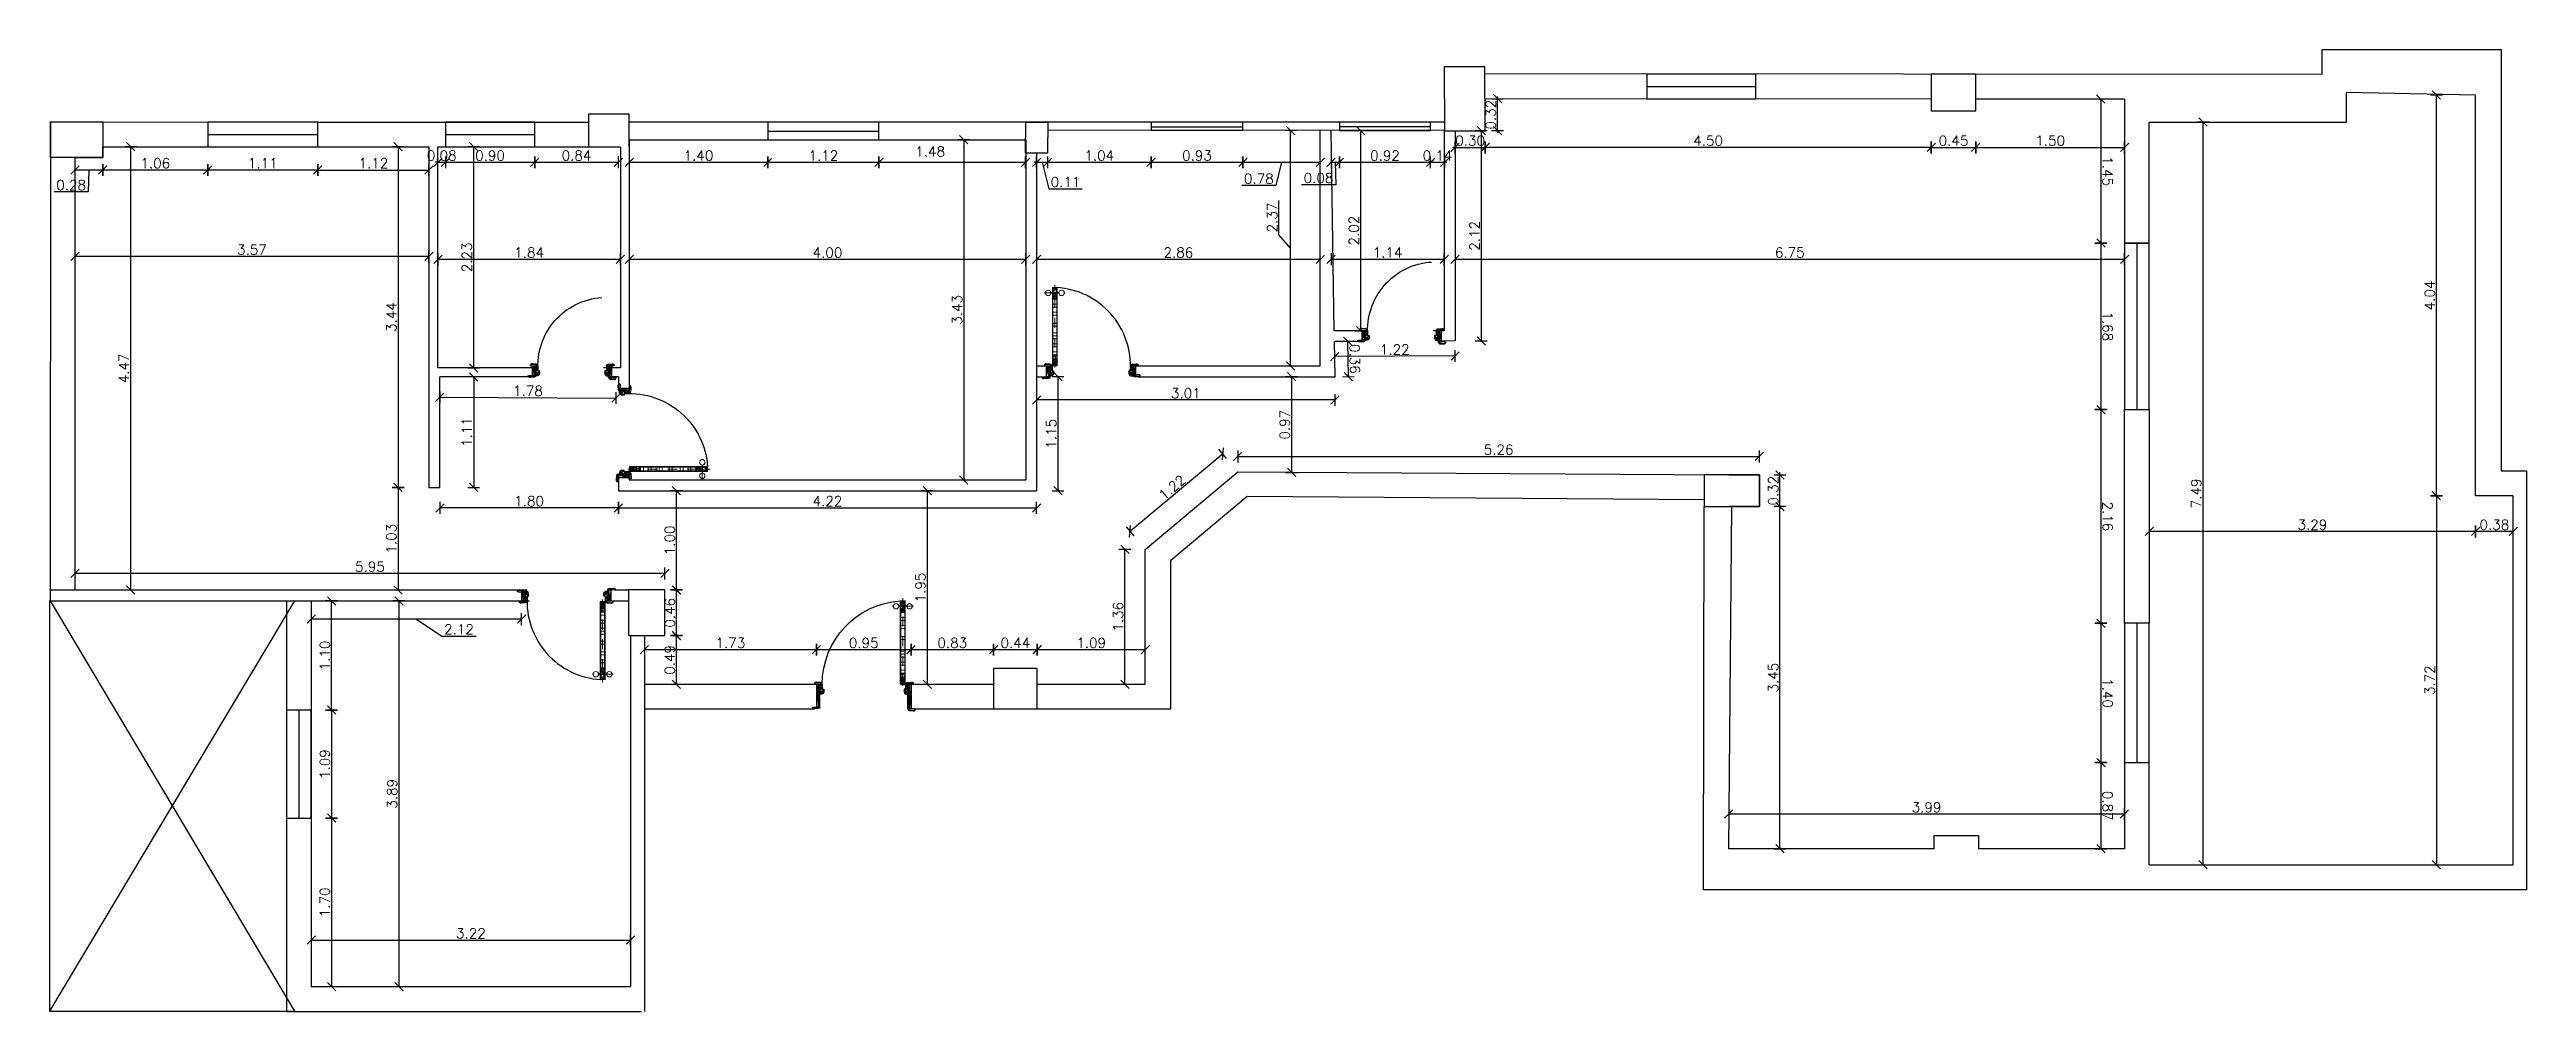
# Model space of a CAD drawing. Header units: metres. Extents: x -30 to 216, y -246 to -112.
# Drawn here: x 190.7 to 215.68, y -121.31 to -111.61 of the extents above; entities that cross this region are included whole.
import ezdxf

# ---------------------------------------------------------------- set-up
doc = ezdxf.new("R2010")
doc.units = ezdxf.units.M
doc.header["$LTSCALE"] = 0.4
doc.header["$MEASUREMENT"] = 0
doc.linetypes.add('CENTER', pattern=[2, 1.25, -0.25, 0.25, -0.25])
doc.linetypes.add('DASHDOT2', pattern=[0.5, 0.25, -0.125, 0, -0.125])
for name, color, linetype in [('1wall', 1, 'Continuous'), ('2furni', 3, 'Continuous'), ('3door', 5, 'Continuous'), ('_DIM', 2, 'Continuous'), ('Windows', 4, 'Continuous')]:
    doc.layers.add(name, color=color, linetype=linetype)
for name, color, linetype, lineweight in [('AR-Doors', 8, 'Continuous', 20), ('HATCH - wood.', 15, 'Continuous', 20), ('WOOD - section.', 142, 'Continuous', 20)]:
    doc.layers.add(name, color=color, linetype=linetype, lineweight=lineweight)
doc.styles.add('abd', font='romant.shx')
doc.dimstyles.new('Qasem', dxfattribs={"dimscale": 0.0002, "dimtxt": 500, "dimasz": 60, "dimexe": 0.2, "dimexo": 0.0325, "dimgap": 90, "dimtad": 1, "dimtxsty": 'abd', "dimblk": 'SAM2', "dimcen": 90, "dimse1": 1, "dimse2": 1, "dimclrd": 256, "dimclre": 256, "dimclrt": 256, "dimazin": 3, "dimtfac": 0.782609, "dimtix": 1, "dimtmove": 1, "dimatfit": 0, "dimldrblk": 'SAM2', "dimfxl": 0.2})

msp = doc.modelspace()

# ---------------------------------------------------------------- blocks, each defined once
blk = doc.blocks.new('4')
at = {"layer": 'AR-Doors', "linetype": 'CENTER', "ltscale": 0.2}
blk.add_line((-0.019, -0.028), (-0.019, 0.805), dxfattribs=at)
at = {"layer": 'AR-Doors', "linetype": 'DASHDOT2'}
blk.add_line((-0.127, 0.724), (0.086, 0.724), dxfattribs=at)
at = {"layer": 'AR-Doors', "linetype": 'ByBlock'}
for p, q in [((-0.118, 0.727), (-0.114, 0.727)), ((-0.118, 0.722), (-0.118, 0.727)), ((-0.118, 0.722), (-0.114, 0.722)), ((-0.059, 0.727), (0.021, 0.727)), ((-0.059, 0.722), (0.021, 0.722)), ((0.08, 0.727), (0.076, 0.727)), ((0.08, 0.722), (0.076, 0.722)), ((0.08, 0.722), (0.08, 0.727))]:
    blk.add_line(p, q, dxfattribs=at)
for centre in [(-0.087, 0.724), (0.049, 0.724)]:
    blk.add_circle(centre, 0.0274, dxfattribs=at)
at = {"layer": 'HATCH - wood.', "linetype": 'ByBlock'}
for p, q in [((0, 0.681), (-0.038, 0.76)), ((0, 0.707), (-0.009, 0.768)), ((0, 0.675), (-0.038, 0.721)), ((-0.006, 0.676), (-0.038, 0.697)), ((-0.006, 0.013), (-0.038, 0.08)), ((-0.006, 0.008), (-0.038, 0.046)), ((-0.012, 0.008), (-0.038, 0.026)), ((-0.002, 0.01), (-0.015, 0.1))]:
    blk.add_line(p, q, dxfattribs=at)
for centre, radius, start, end in [((0.006, 0.668), 0.096, 93.5832, 117.2788), ((0.006, 0.668), 0.0874, 93.9351, 120.2161), ((0.006, 0.668), 0.058, 95.9357, 139.3195), ((0.006, 0.668), 0.0568, 96.0629, 140.7643), ((0.006, 0.668), 0.0377, 99.1484, 180), ((0.006, 0.668), 0.0321, 100.7649, 180), ((0.006, 0.668), 0.0148, 113.8401, 180), ((0.006, 0.668), 0.01, 126.7072, 180), ((0, 0), 0.096, 90, 113.3172), ((0, 0), 0.0874, 90, 115.7621), ((0, 0), 0.058, 90, 130.9154), ((0, 0), 0.0568, 90, 131.9845), ((0, 0), 0.0377, 90, 180), ((0, 0), 0.0321, 90, 180), ((0, 0), 0.0148, 90, 180), ((0, 0), 0.01, 90, 180)]:
    blk.add_arc(centre, radius, start, end, dxfattribs=at)
at = {"layer": 'WOOD - section.'}
for p, q in [((0.006, 0.778), (-0.044, 0.778)), ((-0.038, 0.768), (-0.044, 0.778)), ((-0.044, -0.01), (-0.044, 0.778)), ((-0.038, 0), (-0.038, 0.768)), ((0, 0.768), (-0.038, 0.768)), ((0, 0.768), (0.006, 0.778)), ((0, 0), (0, 0.768)), ((0.006, -0.01), (0.006, 0.778)), ((0, 0.668), (-0.038, 0.668)), ((0, 0.66), (-0.038, 0.66)), ((0, 0.61), (-0.038, 0.61)), ((0, 0.58), (-0.038, 0.58)), ((0, 0.53), (-0.038, 0.53)), ((0, 0.5), (-0.038, 0.5)), ((0, 0.42), (-0.038, 0.42)), ((0, 0.39), (-0.038, 0.39)), ((0, 0.32), (-0.038, 0.32)), ((0, 0.29), (-0.038, 0.29)), ((0, 0.26), (-0.038, 0.26)), ((-0.044, -0.01), (-0.038, 0)), ((0, 0.21), (-0.038, 0.21)), ((0, 0.18), (-0.038, 0.18)), ((0, 0.13), (-0.038, 0.13)), ((0, 0.1), (-0.038, 0.1)), ((0, 0), (-0.038, 0)), ((0, 0), (0.006, -0.01)), ((0.006, -0.01), (-0.044, -0.01))]:
    blk.add_line(p, q, dxfattribs=at)
blk = doc.blocks.new('*U16')
at = {"layer": '1wall'}
h = blk.add_hatch(dxfattribs=at)
h.set_pattern_fill('WOOD2', color=5, scale=0.01, style=0)
h.set_pattern_definition([(71.5651, (41.9915738, 4.2427938), (0.00999998403, 0.02000000435), [0.00379473, -0.02782804]), (40.6013, (41.9927738, 4.2463938), (0.059999990182, 0.050000004212), [0.00184391, -0.09035154]), (43.1524, (41.98417377, 4.2475938), (0.149999975375, 0.140000028339), [0.00438634, -0.21493078]), (70.0169, (41.9873738, 4.2505938), (0.02999999454, 0.080000006588), [0.00234094, -0.11470606]), (90, (41.988174, 4.242794), (0.01, 0.01), [0.002, -0.008]), (61.5571, (41.98817377, 4.2447938), (-0.069999938389, -0.1300000376594), [0.00545894, -0.26748794]), (95.7106, (41.9907738, 4.2495938), (0.010000013147, -0.089999994235), [0.00200998, -0.09848878]), (50.1944, (41.9905738, 4.2515938), (-0.040000024326, -0.049999980613), [0.00156205, -0.07654045])])
h.paths.add_polyline_path([(0.032, 0), (0.02, 0), (0.02, -0.018), (0.032, -0.018)])
h = blk.add_hatch(dxfattribs=at)
h.set_pattern_fill('WOOD2', color=5, scale=0.01, style=0)
h.set_pattern_definition([(108.4349, (-41.0915738, 4.2427938), (-0.00999998403, 0.02000000435), [0.00379473, -0.02782804]), (139.3987, (-41.0927738, 4.2463938), (-0.059999990182, 0.050000004212), [0.00184391, -0.09035154]), (136.8476, (-41.08417377, 4.2475938), (-0.149999975375, 0.140000028339), [0.00438634, -0.21493078]), (109.9831, (-41.0873738, 4.2505938), (-0.02999999454, 0.080000006588), [0.00234094, -0.11470606]), (90, (-41.088174, 4.242794), (-0.01, 0.01), [0.002, -0.008]), (118.4429, (-41.08817377, 4.2447938), (0.069999938389, -0.1300000376594), [0.00545894, -0.26748794]), (84.2894, (-41.0907738, 4.2495938), (-0.010000013147, -0.089999994235), [0.00200998, -0.09848878]), (129.8056, (-41.0905738, 4.2515938), (0.040000024326, -0.049999980613), [0.00156205, -0.07654045])])
h.paths.add_polyline_path([(0.868, 0), (0.88, 0), (0.88, 0.002), (0.868, 0.002)])
at = {"layer": '1wall', "color": 5}
for p, q in [((0, 0.095), (0.02, 0.002)), ((0, 0.002), (0.02, 0.095)), ((0.9, 0.095), (0.88, 0.002)), ((0.9, 0.002), (0.88, 0.095))]:
    blk.add_line(p, q, dxfattribs=at)
at = {"layer": '1wall', "color": 5, "linetype": 'ByBlock'}
for p, q in [((0.023, 0.012), (0.038, 0.095)), ((0.025, 0.008), (0.055, 0.079)), ((0.032, 0.001), (0.07, 0.018)), ((0.033, 0.007), (0.07, 0.039)), ((0.867, 0.007), (0.83, 0.039)), ((0.868, 0.001), (0.83, 0.018)), ((0.875, 0.008), (0.845, 0.079)), ((0.877, 0.012), (0.862, 0.095))]:
    blk.add_line(p, q, dxfattribs=at)
at = {"layer": '1wall', "color": 5}
for points in [[(0.05, 0.095), (0.05, 0.099, 0.399878), (0.037, 0.111), (-0.004, 0.115, 0.429068), (-0.024, 0.1), (-0.024, 0.095)], [(0.85, 0.095), (0.85, 0.099, -0.399878), (0.863, 0.111), (0.904, 0.115, -0.429068), (0.924, 0.1), (0.924, 0.095)], [(0.869, 0.002), (0.869, -0.001, 0.399878), (0.883, -0.014), (0.924, -0.018, 0.429068), (0.944, -0.002), (0.944, 0.002)], [(0.031, -0.018), (0.031, -0.021, -0.399878), (0.017, -0.034), (-0.024, -0.038, -0.429068), (-0.044, -0.022), (-0.044, -0.018)]]:
    blk.add_lwpolyline(points, format="xyb", dxfattribs=at)
for points in [[(0.045, 0.095), (0.045, 0.098, 0.402433), (0.037, 0.106), (-0.005, 0.11, 0.427265), (-0.019, 0.099), (-0.019, 0.095)], [(0.032, -0.005), (0.032, 0), (0.02, 0), (0.02, 0), (0.02, 0.095), (0.055, 0.095), (0.055, 0.045), (0.07, 0.045), (0.07, 0.012), (0.066, 0.012), (0.066, 0.005), (0.065, 0.005, -0.414214), (0.061, 0), (0.061, -0.001), (0.053, -0.001), (0.053, -0.005)], [(0.868, -0.005), (0.868, 0), (0.88, 0), (0.88, 0), (0.88, 0.095), (0.845, 0.095), (0.845, 0.045), (0.83, 0.045), (0.83, 0.012), (0.834, 0.012), (0.834, 0.005), (0.835, 0.005, 0.414214), (0.84, 0), (0.84, -0.001), (0.847, -0.001), (0.847, -0.005)], [(0.855, 0.095), (0.855, 0.098, -0.402433), (0.863, 0.106), (0.905, 0.11, -0.427265), (0.919, 0.099), (0.919, 0.095)], [(0.874, 0.002), (0.874, -0.001, 0.402433), (0.883, -0.009), (0.924, -0.013, 0.427265), (0.939, -0.002), (0.939, 0.002)], [(0.026, -0.018), (0.026, -0.021, -0.402433), (0.017, -0.029), (-0.024, -0.033, -0.427265), (-0.039, -0.022), (-0.039, -0.018)]]:
    blk.add_lwpolyline(points, format="xyb", close=True, dxfattribs=at)
for points in [[(0, 0.095), (0.02, 0.095), (0.02, -0.018), (0, -0.018)], [(0.032, 0), (0.02, 0), (0.02, -0.018), (0.032, -0.018)], [(0.868, 0), (0.88, 0), (0.88, 0.002), (0.868, 0.002)], [(0.9, 0.095), (0.88, 0.095), (0.88, 0.002), (0.9, 0.002)]]:
    blk.add_lwpolyline(points, close=True, dxfattribs=at)
at = {"layer": '1wall', "color": 5, "linetype": 'ByBlock'}
blk.add_circle((0.056, 0.097), 0.00245, dxfattribs=at)
at = {"layer": '1wall', "color": 5}
blk.add_arc((0.056, 0.097), 0.789, 356.1903, 86.6735, dxfattribs=at)
at = {"layer": '1wall', "color": 5, "linetype": 'ByBlock'}
for centre, radius, start, end in [((0.02, -0.005), 0.0927, 67.8233, 90), ((0.02, -0.005), 0.0907, 67.3068, 90), ((0.02, -0.005), 0.071, 60.4826, 90), ((0.02, -0.005), 0.0607, 34.5517, 90), ((0.02, -0.005), 0.0388, 5.2476, 90), ((0.02, -0.005), 0.0329, 360, 90), ((0.02, -0.005), 0.0175, 0, 90), ((0.02, -0.005), 0.0136, 0, 90), ((0.88, -0.005), 0.0607, 90, 145.4483), ((0.88, -0.005), 0.0388, 90, 174.7524), ((0.88, -0.005), 0.0927, 90, 112.1767), ((0.88, -0.005), 0.0907, 90, 112.6932), ((0.88, -0.005), 0.071, 90, 119.5174), ((0.88, -0.005), 0.0329, 90, 180), ((0.88, -0.005), 0.0175, 90, 180), ((0.88, -0.005), 0.0136, 90, 180)]:
    blk.add_arc(centre, radius, start, end, dxfattribs=at)
at = {"layer": '1wall', "color": 5}
blk.add_blockref('4', (0.102, 0.107), dxfattribs=at)
blk = doc.blocks.new('*U20')
at = {"layer": '1wall'}
h = blk.add_hatch(dxfattribs=at)
h.set_pattern_fill('WOOD2', color=5, scale=0.01, style=0)
h.set_pattern_definition([(71.5651, (41.9915738, 4.2456525), (0.00999998403, 0.02000000435), [0.00379473, -0.02782804]), (40.6013, (41.9927738, 4.2492525), (0.059999990182, 0.050000004212), [0.00184391, -0.09035154]), (43.1524, (41.98417377, 4.25045254), (0.149999975375, 0.140000028339), [0.00438634, -0.21493078]), (70.0169, (41.9873738, 4.2534525), (0.02999999454, 0.080000006588), [0.00234094, -0.11470606]), (90, (41.988174, 4.245653), (0.01, 0.01), [0.002, -0.008]), (61.5571, (41.98817377, 4.24765254), (-0.069999938389, -0.1300000376594), [0.00545894, -0.26748794]), (95.7106, (41.9907738, 4.2524525), (0.010000013147, -0.089999994235), [0.00200998, -0.09848878]), (50.1944, (41.9905738, 4.2544525), (-0.040000024326, -0.049999980613), [0.00156205, -0.07654045])])
h.paths.add_polyline_path([(0.032, 0), (0.02, 0), (0.02, -0.015), (0.032, -0.015)])
h = blk.add_hatch(dxfattribs=at)
h.set_pattern_fill('WOOD2', color=5, scale=0.01, style=0)
h.set_pattern_definition([(108.4349, (-41.0915738, 4.2456525), (-0.00999998403, 0.02000000435), [0.00379473, -0.02782804]), (139.3987, (-41.0927738, 4.2492525), (-0.059999990182, 0.050000004212), [0.00184391, -0.09035154]), (136.8476, (-41.08417377, 4.25045254), (-0.149999975375, 0.140000028339), [0.00438634, -0.21493078]), (109.9831, (-41.0873738, 4.2534525), (-0.02999999454, 0.080000006588), [0.00234094, -0.11470606]), (90, (-41.088174, 4.245653), (-0.01, 0.01), [0.002, -0.008]), (118.4429, (-41.08817377, 4.24765254), (0.069999938389, -0.1300000376594), [0.00545894, -0.26748794]), (84.2894, (-41.0907738, 4.2524525), (-0.010000013147, -0.089999994235), [0.00200998, -0.09848878]), (129.8056, (-41.0905738, 4.2544525), (0.040000024326, -0.049999980613), [0.00156205, -0.07654045])])
h.paths.add_polyline_path([(0.868, 0), (0.88, 0), (0.88, 0.005), (0.868, 0.005)])
at = {"layer": '1wall', "color": 5}
for p, q in [((0, 0.095), (0.02, 0.005)), ((0, 0.005), (0.02, 0.095)), ((0.9, 0.095), (0.88, 0.005)), ((0.9, 0.005), (0.88, 0.095))]:
    blk.add_line(p, q, dxfattribs=at)
at = {"layer": '1wall', "color": 5, "linetype": 'ByBlock'}
for p, q in [((0.023, 0.012), (0.038, 0.095)), ((0.025, 0.008), (0.055, 0.079)), ((0.032, 0.001), (0.07, 0.018)), ((0.033, 0.007), (0.07, 0.039)), ((0.867, 0.007), (0.83, 0.039)), ((0.868, 0.001), (0.83, 0.018)), ((0.875, 0.008), (0.845, 0.079)), ((0.877, 0.012), (0.862, 0.095))]:
    blk.add_line(p, q, dxfattribs=at)
at = {"layer": '1wall', "color": 5}
for points in [[(0.05, 0.095), (0.05, 0.099, 0.399878), (0.037, 0.111), (-0.004, 0.115, 0.429068), (-0.024, 0.1), (-0.024, 0.095)], [(0.85, 0.095), (0.85, 0.099, -0.399878), (0.863, 0.111), (0.904, 0.115, -0.429068), (0.924, 0.1), (0.924, 0.095)], [(0.869, 0.005), (0.869, 0.001, 0.399878), (0.883, -0.011), (0.924, -0.015, 0.429068), (0.944, 0), (0.944, 0.005)], [(0.031, -0.015), (0.031, -0.019, -0.399878), (0.017, -0.031), (-0.024, -0.035, -0.429068), (-0.044, -0.02), (-0.044, -0.015)]]:
    blk.add_lwpolyline(points, format="xyb", dxfattribs=at)
for points in [[(0.045, 0.095), (0.045, 0.098, 0.402433), (0.037, 0.106), (-0.005, 0.11, 0.427265), (-0.019, 0.099), (-0.019, 0.095)], [(0.032, -0.005), (0.032, 0), (0.02, 0), (0.02, 0), (0.02, 0.095), (0.055, 0.095), (0.055, 0.045), (0.07, 0.045), (0.07, 0.012), (0.066, 0.012), (0.066, 0.005), (0.065, 0.005, -0.414214), (0.061, 0), (0.061, -0.001), (0.053, -0.001), (0.053, -0.005)], [(0.868, -0.005), (0.868, 0), (0.88, 0), (0.88, 0), (0.88, 0.095), (0.845, 0.095), (0.845, 0.045), (0.83, 0.045), (0.83, 0.012), (0.834, 0.012), (0.834, 0.005), (0.835, 0.005, 0.414214), (0.84, 0), (0.84, -0.001), (0.847, -0.001), (0.847, -0.005)], [(0.855, 0.095), (0.855, 0.098, -0.402433), (0.863, 0.106), (0.905, 0.11, -0.427265), (0.919, 0.099), (0.919, 0.095)], [(0.874, 0.005), (0.874, 0.002, 0.402433), (0.883, -0.006), (0.924, -0.01, 0.427265), (0.939, 0.001), (0.939, 0.005)], [(0.026, -0.015), (0.026, -0.018, -0.402433), (0.017, -0.026), (-0.024, -0.03, -0.427265), (-0.039, -0.019), (-0.039, -0.015)]]:
    blk.add_lwpolyline(points, format="xyb", close=True, dxfattribs=at)
for points in [[(0, 0.095), (0.02, 0.095), (0.02, -0.015), (0, -0.015)], [(0.032, 0), (0.02, 0), (0.02, -0.015), (0.032, -0.015)], [(0.868, 0), (0.88, 0), (0.88, 0.005), (0.868, 0.005)], [(0.9, 0.095), (0.88, 0.095), (0.88, 0.005), (0.9, 0.005)]]:
    blk.add_lwpolyline(points, close=True, dxfattribs=at)
at = {"layer": '1wall', "color": 5, "linetype": 'ByBlock'}
blk.add_circle((0.056, 0.097), 0.00245, dxfattribs=at)
at = {"layer": '1wall', "color": 5}
blk.add_arc((0.056, 0.097), 0.789, 356.1903, 86.6735, dxfattribs=at)
at = {"layer": '1wall', "color": 5, "linetype": 'ByBlock'}
for centre, radius, start, end in [((0.02, -0.005), 0.0927, 67.8233, 90), ((0.02, -0.005), 0.0907, 67.3068, 90), ((0.02, -0.005), 0.071, 60.4826, 90), ((0.02, -0.005), 0.0607, 34.5517, 90), ((0.02, -0.005), 0.0388, 5.2476, 90), ((0.02, -0.005), 0.0329, 360, 90), ((0.02, -0.005), 0.0175, 0, 90), ((0.02, -0.005), 0.0136, 0, 90), ((0.88, -0.005), 0.0607, 90, 145.4483), ((0.88, -0.005), 0.0388, 90, 174.7524), ((0.88, -0.005), 0.0927, 90, 112.1767), ((0.88, -0.005), 0.0907, 90, 112.6932), ((0.88, -0.005), 0.071, 90, 119.5174), ((0.88, -0.005), 0.0329, 90, 180), ((0.88, -0.005), 0.0175, 90, 180), ((0.88, -0.005), 0.0136, 90, 180)]:
    blk.add_arc(centre, radius, start, end, dxfattribs=at)
at = {"layer": '1wall', "color": 5}
blk.add_blockref('4', (0.102, 0.107), dxfattribs=at)
blk = doc.blocks.new('5')
at = {"layer": 'AR-Doors', "linetype": 'DASHDOT2'}
blk.add_line((-0.127, 0.774), (0.086, 0.774), dxfattribs=at)
at = {"layer": 'AR-Doors', "linetype": 'ByBlock'}
for p, q in [((-0.118, 0.777), (-0.114, 0.777)), ((-0.118, 0.772), (-0.118, 0.777)), ((-0.118, 0.772), (-0.114, 0.772)), ((-0.059, 0.777), (0.021, 0.777)), ((-0.059, 0.772), (0.021, 0.772)), ((0.08, 0.777), (0.076, 0.777)), ((0.08, 0.772), (0.076, 0.772)), ((0.08, 0.772), (0.08, 0.777))]:
    blk.add_line(p, q, dxfattribs=at)
at = {"layer": 'AR-Doors', "linetype": 'CENTER', "ltscale": 0.2}
blk.add_line((-0.019, -0.028), (-0.019, 0.855), dxfattribs=at)
at = {"layer": 'AR-Doors', "linetype": 'ByBlock'}
for centre in [(-0.087, 0.774), (0.049, 0.774)]:
    blk.add_circle(centre, 0.0274, dxfattribs=at)
at = {"layer": 'HATCH - wood.', "linetype": 'ByBlock'}
for p, q in [((0, 0.731), (-0.038, 0.81)), ((0, 0.725), (-0.038, 0.771)), ((0, 0.757), (-0.009, 0.818)), ((-0.006, 0.726), (-0.038, 0.747)), ((-0.006, 0.013), (-0.038, 0.08)), ((-0.006, 0.008), (-0.038, 0.046)), ((-0.012, 0.008), (-0.038, 0.026)), ((-0.002, 0.01), (-0.015, 0.1))]:
    blk.add_line(p, q, dxfattribs=at)
for centre, radius, start, end in [((0.006, 0.718), 0.096, 93.5832, 117.2788), ((0.006, 0.718), 0.0874, 93.9351, 120.2161), ((0.006, 0.718), 0.058, 95.9357, 139.3195), ((0.006, 0.718), 0.0568, 96.0629, 140.7643), ((0.006, 0.718), 0.0377, 99.1484, 180), ((0.006, 0.718), 0.0321, 100.7649, 180), ((0.006, 0.718), 0.0148, 113.8401, 180), ((0.006, 0.718), 0.01, 126.7072, 180), ((0, 0), 0.096, 90, 113.3172), ((0, 0), 0.0874, 90, 115.7621), ((0, 0), 0.058, 90, 130.9154), ((0, 0), 0.0568, 90, 131.9845), ((0, 0), 0.0377, 90, 180), ((0, 0), 0.0321, 90, 180), ((0, 0), 0.0148, 90, 180), ((0, 0), 0.01, 90, 180)]:
    blk.add_arc(centre, radius, start, end, dxfattribs=at)
at = {"layer": 'WOOD - section.'}
for p, q in [((0.006, 0.828), (-0.044, 0.828)), ((-0.038, 0.818), (-0.044, 0.828)), ((-0.044, -0.01), (-0.044, 0.828)), ((-0.038, 0), (-0.038, 0.818)), ((0, 0.818), (-0.038, 0.818)), ((0, 0.818), (0.006, 0.828)), ((0, 0), (0, 0.818)), ((0.006, -0.01), (0.006, 0.828)), ((0, 0.718), (-0.038, 0.718)), ((0, 0.71), (-0.038, 0.71)), ((0, 0.66), (-0.038, 0.66)), ((0, 0.63), (-0.038, 0.63)), ((0, 0.58), (-0.038, 0.58)), ((0, 0.55), (-0.038, 0.55)), ((0, 0.47), (-0.038, 0.47)), ((0, 0.44), (-0.038, 0.44)), ((0, 0.32), (-0.038, 0.32)), ((0, 0.29), (-0.038, 0.29)), ((0, 0.26), (-0.038, 0.26)), ((-0.044, -0.01), (-0.038, 0)), ((0, 0.21), (-0.038, 0.21)), ((0, 0.18), (-0.038, 0.18)), ((0, 0.13), (-0.038, 0.13)), ((0, 0.1), (-0.038, 0.1)), ((0, 0), (-0.038, 0)), ((0, 0), (0.006, -0.01)), ((0.006, -0.01), (-0.044, -0.01))]:
    blk.add_line(p, q, dxfattribs=at)
blk = doc.blocks.new('*U19')
at = {"layer": '1wall'}
h = blk.add_hatch(dxfattribs=at)
h.set_pattern_fill('WOOD2', color=5, scale=0.01, style=0)
h.set_pattern_definition([(71.5651, (41.9915738, 4.1056525), (0.00999998403, 0.02000000435), [0.00379473, -0.02782804]), (40.6013, (41.9927738, 4.1092525), (0.059999990182, 0.050000004212), [0.00184391, -0.09035154]), (43.1524, (41.98417377, 4.11045254), (0.149999975375, 0.140000028339), [0.00438634, -0.21493078]), (70.0169, (41.9873738, 4.1134525), (0.02999999454, 0.080000006588), [0.00234094, -0.11470606]), (90, (41.988174, 4.105653), (0.01, 0.01), [0.002, -0.008]), (61.5571, (41.98817377, 4.10765254), (-0.069999938389, -0.1300000376594), [0.00545894, -0.26748794]), (95.7106, (41.9907738, 4.1124525), (0.010000013147, -0.089999994235), [0.00200998, -0.09848878]), (50.1944, (41.9905738, 4.1144525), (-0.040000024326, -0.049999980613), [0.00156205, -0.07654045])])
h.paths.add_polyline_path([(0.032, 0), (0.02, 0), (0.02, -0.155), (0.032, -0.155)])
h = blk.add_hatch(dxfattribs=at)
h.set_pattern_fill('WOOD2', color=5, scale=0.01, style=0)
h.set_pattern_definition([(108.4349, (-41.0415738, 4.1056525), (-0.00999998403, 0.02000000435), [0.00379473, -0.02782804]), (139.3987, (-41.0427738, 4.1092525), (-0.059999990182, 0.050000004212), [0.00184391, -0.09035154]), (136.8476, (-41.03417377, 4.11045254), (-0.149999975375, 0.140000028339), [0.00438634, -0.21493078]), (109.9831, (-41.0373738, 4.1134525), (-0.02999999454, 0.080000006588), [0.00234094, -0.11470606]), (90, (-41.038174, 4.105653), (-0.01, 0.01), [0.002, -0.008]), (118.4429, (-41.03817377, 4.10765254), (0.069999938389, -0.1300000376594), [0.00545894, -0.26748794]), (84.2894, (-41.0407738, 4.1124525), (-0.010000013147, -0.089999994235), [0.00200998, -0.09848878]), (129.8056, (-41.0405738, 4.1144525), (0.040000024326, -0.049999980613), [0.00156205, -0.07654045])])
h.paths.add_polyline_path([(0.918, 0), (0.93, 0), (0.93, -0.135), (0.918, -0.135)])
at = {"layer": '1wall', "color": 5}
for p, q in [((0, 0.095), (0.02, -0.135)), ((0, -0.135), (0.02, 0.095)), ((0.95, 0.095), (0.93, -0.135)), ((0.95, -0.135), (0.93, 0.095))]:
    blk.add_line(p, q, dxfattribs=at)
at = {"layer": '1wall', "color": 5, "linetype": 'ByBlock'}
for p, q in [((0.023, 0.012), (0.038, 0.095)), ((0.025, 0.008), (0.055, 0.079)), ((0.032, 0.001), (0.07, 0.018)), ((0.033, 0.007), (0.07, 0.039)), ((0.917, 0.007), (0.88, 0.039)), ((0.918, 0.001), (0.88, 0.018)), ((0.925, 0.008), (0.895, 0.079)), ((0.927, 0.012), (0.912, 0.095))]:
    blk.add_line(p, q, dxfattribs=at)
at = {"layer": '1wall', "color": 5}
for points in [[(0.05, 0.095), (0.05, 0.099, 0.399878), (0.037, 0.111), (-0.004, 0.115, 0.429068), (-0.024, 0.1), (-0.024, 0.095)], [(0.9, 0.095), (0.9, 0.099, -0.399878), (0.913, 0.111), (0.954, 0.115, -0.429068), (0.974, 0.1), (0.974, 0.095)], [(0.031, -0.155), (0.031, -0.159, -0.399878), (0.017, -0.171), (-0.024, -0.175, -0.429068), (-0.044, -0.16), (-0.044, -0.155)], [(0.919, -0.135), (0.919, -0.139, 0.399878), (0.933, -0.151), (0.974, -0.155, 0.429068), (0.994, -0.14), (0.994, -0.135)]]:
    blk.add_lwpolyline(points, format="xyb", dxfattribs=at)
for points in [[(0.045, 0.095), (0.045, 0.098, 0.402433), (0.037, 0.106), (-0.005, 0.11, 0.427265), (-0.019, 0.099), (-0.019, 0.095)], [(0.032, -0.005), (0.032, 0), (0.02, 0), (0.02, 0), (0.02, 0.095), (0.055, 0.095), (0.055, 0.045), (0.07, 0.045), (0.07, 0.012), (0.066, 0.012), (0.066, 0.005), (0.065, 0.005, -0.414214), (0.061, 0), (0.061, -0.001), (0.053, -0.001), (0.053, -0.005)], [(0.918, -0.005), (0.918, 0), (0.93, 0), (0.93, 0), (0.93, 0.095), (0.895, 0.095), (0.895, 0.045), (0.88, 0.045), (0.88, 0.012), (0.884, 0.012), (0.884, 0.005), (0.885, 0.005, 0.414214), (0.89, 0), (0.89, -0.001), (0.897, -0.001), (0.897, -0.005)], [(0.905, 0.095), (0.905, 0.098, -0.402433), (0.913, 0.106), (0.955, 0.11, -0.427265), (0.969, 0.099), (0.969, 0.095)], [(0.026, -0.155), (0.026, -0.158, -0.402433), (0.017, -0.166), (-0.024, -0.17, -0.427265), (-0.039, -0.159), (-0.039, -0.155)], [(0.924, -0.135), (0.924, -0.138, 0.402433), (0.933, -0.146), (0.974, -0.15, 0.427265), (0.989, -0.139), (0.989, -0.135)]]:
    blk.add_lwpolyline(points, format="xyb", close=True, dxfattribs=at)
for points in [[(0, 0.095), (0.02, 0.095), (0.02, -0.155), (0, -0.155)], [(0.032, 0), (0.02, 0), (0.02, -0.155), (0.032, -0.155)], [(0.918, 0), (0.93, 0), (0.93, -0.135), (0.918, -0.135)], [(0.95, 0.095), (0.93, 0.095), (0.93, -0.135), (0.95, -0.135)]]:
    blk.add_lwpolyline(points, close=True, dxfattribs=at)
at = {"layer": '1wall', "color": 5, "linetype": 'ByBlock'}
blk.add_circle((0.056, 0.097), 0.00245, dxfattribs=at)
at = {"layer": '1wall', "color": 5}
blk.add_arc((0.055, 0.097), 0.84, 359.8505, 86.4091, dxfattribs=at)
at = {"layer": '1wall', "color": 5, "linetype": 'ByBlock'}
for centre, radius, start, end in [((0.02, -0.005), 0.0927, 67.8233, 90), ((0.02, -0.005), 0.0907, 67.3068, 90), ((0.02, -0.005), 0.071, 60.4826, 90), ((0.02, -0.005), 0.0607, 34.5517, 90), ((0.02, -0.005), 0.0388, 5.2476, 90), ((0.02, -0.005), 0.0329, 360, 90), ((0.02, -0.005), 0.0175, 0, 90), ((0.02, -0.005), 0.0136, 0, 90), ((0.93, -0.005), 0.0607, 90, 145.4483), ((0.93, -0.005), 0.0388, 90, 174.7524), ((0.93, -0.005), 0.0927, 90, 112.1767), ((0.93, -0.005), 0.0907, 90, 112.6932), ((0.93, -0.005), 0.071, 90, 119.5174), ((0.93, -0.005), 0.0329, 90, 180), ((0.93, -0.005), 0.0175, 90, 180), ((0.93, -0.005), 0.0136, 90, 180)]:
    blk.add_arc(centre, radius, start, end, dxfattribs=at)
at = {"layer": '1wall', "color": 5}
blk.add_blockref('5', (0.102, 0.107), dxfattribs=at)
blk = doc.blocks.new('SAM2')
for p, q in [((3.5, 3.5), (-3.5, -3.5)), ((-1, 0), (0, 0)), ((0, -5), (0, 5))]:
    blk.add_line(p, q)
blk = doc.blocks.new('*D74')
at = {"layer": '_DIM', "lineweight": -2, "transparency": 16777216}
blk.add_line((194.519, -113.699), (190.973, -113.699), dxfattribs=at)
at = {"layer": 'Defpoints', "color": 0, "transparency": 16777216}
for p in [(190.961, -113.699), (190.961, -114.311), (194.531, -114.311)]:
    blk.add_point(p, dxfattribs=at)
at = {"layer": '_DIM', "lineweight": -2, "transparency": 16777216, "xscale": 0.012, "yscale": 0.012, "zscale": 0.012, "rotation": 180}
blk.add_blockref('SAM2', (190.961, -113.699), dxfattribs=at)
at = {"layer": '_DIM', "lineweight": -2, "transparency": 16777216, "xscale": 0.012, "yscale": 0.012, "zscale": 0.012}
blk.add_blockref('SAM2', (194.531, -113.699), dxfattribs=at)
at = {"layer": '_DIM', "transparency": 16777216, "insert": (192.746, -113.631), "char_height": 0.1, "attachment_point": 5, "style": 'abd'}
blk.add_mtext('\\A1;3.57', dxfattribs=at)
blk = doc.blocks.new('*D75')
at = {"layer": '_DIM', "lineweight": -2, "transparency": 16777216}
blk.add_line((191.523, -112.605), (191.523, -117.051), dxfattribs=at)
at = {"layer": 'Defpoints', "color": 0, "transparency": 16777216}
for p in [(191.241, -112.593), (191.241, -117.063), (191.523, -117.063)]:
    blk.add_point(p, dxfattribs=at)
at = {"layer": '_DIM', "lineweight": -2, "transparency": 16777216, "xscale": 0.012, "yscale": 0.012, "zscale": 0.012}
for p, rotation in [((191.523, -112.593), 90), ((191.523, -117.063), -90.00000000000001)]:
    blk.add_blockref('SAM2', p, dxfattribs=dict(at, rotation=rotation))
at = {"layer": '_DIM', "transparency": 16777216, "insert": (191.455, -114.828), "char_height": 0.1, "attachment_point": 5, "rotation": 90, "style": 'abd'}
blk.add_mtext('\\A1;4.47', dxfattribs=at)
blk = doc.blocks.new('*D76')
at = {"layer": '_DIM', "lineweight": -2, "transparency": 16777216}
blk.add_line((194.633, -113.728), (196.449, -113.728), dxfattribs=at)
at = {"layer": 'Defpoints', "color": 0, "transparency": 16777216}
for p in [(194.621, -112.594), (196.461, -112.594), (196.461, -113.728)]:
    blk.add_point(p, dxfattribs=at)
at = {"layer": '_DIM', "lineweight": -2, "transparency": 16777216, "xscale": 0.012, "yscale": 0.012, "zscale": 0.012, "rotation": 180}
blk.add_blockref('SAM2', (194.621, -113.728), dxfattribs=at)
at = {"layer": '_DIM', "lineweight": -2, "transparency": 16777216, "xscale": 0.012, "yscale": 0.012, "zscale": 0.012}
blk.add_blockref('SAM2', (196.461, -113.728), dxfattribs=at)
at = {"layer": '_DIM', "transparency": 16777216, "insert": (195.541, -113.66), "char_height": 0.1, "attachment_point": 5, "style": 'abd'}
blk.add_mtext('\\A1;1.84', dxfattribs=at)
blk = doc.blocks.new('*D77')
at = {"layer": '_DIM', "lineweight": -2, "transparency": 16777216}
blk.add_line((196.563, -113.728), (200.536, -113.728), dxfattribs=at)
at = {"layer": 'Defpoints', "color": 0, "transparency": 16777216}
for p in [(196.551, -112.594), (200.548, -112.657), (200.548, -113.728)]:
    blk.add_point(p, dxfattribs=at)
at = {"layer": '_DIM', "lineweight": -2, "transparency": 16777216, "xscale": 0.012, "yscale": 0.012, "zscale": 0.012, "rotation": 180}
blk.add_blockref('SAM2', (196.551, -113.728), dxfattribs=at)
at = {"layer": '_DIM', "lineweight": -2, "transparency": 16777216, "xscale": 0.012, "yscale": 0.012, "zscale": 0.012}
blk.add_blockref('SAM2', (200.548, -113.728), dxfattribs=at)
at = {"layer": '_DIM', "transparency": 16777216, "insert": (198.549, -113.66), "char_height": 0.1, "attachment_point": 5, "style": 'abd'}
blk.add_mtext('\\A1;4.00', dxfattribs=at)
blk = doc.blocks.new('*D93')
at = {"layer": '_DIM', "lineweight": -2, "transparency": 16777216}
blk.add_line((200.67, -113.728), (203.506, -113.728), dxfattribs=at)
at = {"layer": 'Defpoints', "color": 0, "transparency": 16777216}
for p in [(203.518, -112.43), (200.658, -112.657), (203.518, -113.728)]:
    blk.add_point(p, dxfattribs=at)
at = {"layer": '_DIM', "lineweight": -2, "transparency": 16777216, "xscale": 0.012, "yscale": 0.012, "zscale": 0.012, "rotation": 180}
blk.add_blockref('SAM2', (200.658, -113.728), dxfattribs=at)
at = {"layer": '_DIM', "lineweight": -2, "transparency": 16777216, "xscale": 0.012, "yscale": 0.012, "zscale": 0.012}
blk.add_blockref('SAM2', (203.518, -113.728), dxfattribs=at)
at = {"layer": '_DIM', "transparency": 16777216, "insert": (202.088, -113.66), "char_height": 0.1, "attachment_point": 5, "style": 'abd'}
blk.add_mtext('\\A1;2.86', dxfattribs=at)
blk = doc.blocks.new('*D94')
at = {"layer": '_DIM', "lineweight": -2, "transparency": 16777216}
blk.add_line((203.64, -113.728), (204.756, -113.728), dxfattribs=at)
at = {"layer": 'Defpoints', "color": 0, "transparency": 16777216}
for p in [(203.628, -112.43), (204.768, -112.428), (204.768, -113.728)]:
    blk.add_point(p, dxfattribs=at)
at = {"layer": '_DIM', "lineweight": -2, "transparency": 16777216, "xscale": 0.012, "yscale": 0.012, "zscale": 0.012, "rotation": 180}
blk.add_blockref('SAM2', (203.628, -113.728), dxfattribs=at)
at = {"layer": '_DIM', "lineweight": -2, "transparency": 16777216, "xscale": 0.012, "yscale": 0.012, "zscale": 0.012}
blk.add_blockref('SAM2', (204.768, -113.728), dxfattribs=at)
at = {"layer": '_DIM', "transparency": 16777216, "insert": (204.198, -113.66), "char_height": 0.1, "attachment_point": 5, "style": 'abd'}
blk.add_mtext('\\A1;1.14', dxfattribs=at)
blk = doc.blocks.new('*D95')
at = {"layer": '_DIM', "lineweight": -2, "transparency": 16777216}
blk.add_line((204.89, -113.728), (211.617, -113.728), dxfattribs=at)
at = {"layer": 'Defpoints', "color": 0, "transparency": 16777216}
for p in [(211.629, -112.113), (204.878, -112.432), (211.629, -113.728)]:
    blk.add_point(p, dxfattribs=at)
at = {"layer": '_DIM', "lineweight": -2, "transparency": 16777216, "xscale": 0.012, "yscale": 0.012, "zscale": 0.012, "rotation": 180}
blk.add_blockref('SAM2', (204.878, -113.728), dxfattribs=at)
at = {"layer": '_DIM', "lineweight": -2, "transparency": 16777216, "xscale": 0.012, "yscale": 0.012, "zscale": 0.012}
blk.add_blockref('SAM2', (211.629, -113.728), dxfattribs=at)
at = {"layer": '_DIM', "transparency": 16777216, "insert": (208.253, -113.66), "char_height": 0.1, "attachment_point": 5, "style": 'abd'}
blk.add_mtext('\\A1;6.75', dxfattribs=at)
blk = doc.blocks.new('*D96')
at = {"layer": '_DIM', "lineweight": -2, "transparency": 16777216}
blk.add_line((194.982, -114.812), (194.982, -112.606), dxfattribs=at)
at = {"layer": 'Defpoints', "color": 0, "transparency": 16777216}
for p in [(194.621, -112.594), (194.982, -112.594), (194.641, -114.824)]:
    blk.add_point(p, dxfattribs=at)
at = {"layer": '_DIM', "lineweight": -2, "transparency": 16777216, "xscale": 0.012, "yscale": 0.012, "zscale": 0.012}
for p, rotation in [((194.982, -112.594), 90), ((194.982, -114.824), -90.00000000000001)]:
    blk.add_blockref('SAM2', p, dxfattribs=dict(at, rotation=rotation))
at = {"layer": '_DIM', "transparency": 16777216, "insert": (194.914, -113.709), "char_height": 0.1, "attachment_point": 5, "rotation": 90, "style": 'abd'}
blk.add_mtext('\\A1;2.23', dxfattribs=at)
blk = doc.blocks.new('*D78')
at = {"layer": '_DIM', "lineweight": -2, "transparency": 16777216}
blk.add_line((194.982, -114.926), (194.982, -116.016), dxfattribs=at)
at = {"layer": 'Defpoints', "color": 0, "transparency": 16777216}
for p in [(194.641, -114.914), (194.641, -116.028), (194.982, -116.028)]:
    blk.add_point(p, dxfattribs=at)
at = {"layer": '_DIM', "lineweight": -2, "transparency": 16777216, "xscale": 0.012, "yscale": 0.012, "zscale": 0.012}
for p, rotation in [((194.982, -114.914), 90), ((194.982, -116.028), -90.00000000000001)]:
    blk.add_blockref('SAM2', p, dxfattribs=dict(at, rotation=rotation))
at = {"layer": '_DIM', "transparency": 16777216, "insert": (194.914, -115.471), "char_height": 0.1, "attachment_point": 5, "rotation": 90, "style": 'abd'}
blk.add_mtext('\\A1;1.11', dxfattribs=at)
blk = doc.blocks.new('*D41')
at = {"layer": '_DIM', "lineweight": -2, "transparency": 16777216}
blk.add_line((194.22, -116.04), (194.22, -117.051), dxfattribs=at)
at = {"layer": 'Defpoints', "color": 0, "transparency": 16777216}
for p in [(194.585, -116.028), (193.879, -117.063), (194.22, -117.063)]:
    blk.add_point(p, dxfattribs=at)
at = {"layer": '_DIM', "lineweight": -2, "transparency": 16777216, "xscale": 0.012, "yscale": 0.012, "zscale": 0.012}
for p, rotation in [((194.22, -116.028), 90), ((194.22, -117.063), -90.00000000000001)]:
    blk.add_blockref('SAM2', p, dxfattribs=dict(at, rotation=rotation))
at = {"layer": '_DIM', "transparency": 16777216, "insert": (194.152, -116.546), "char_height": 0.1, "attachment_point": 5, "rotation": 90, "style": 'abd'}
blk.add_mtext('\\A1;1.03', dxfattribs=at)
blk = doc.blocks.new('*D79')
at = {"layer": '_DIM', "lineweight": -2, "transparency": 16777216}
blk.add_line((199.924, -112.535), (199.924, -115.941), dxfattribs=at)
at = {"layer": 'Defpoints', "color": 0, "transparency": 16777216}
for p in [(200.548, -112.523), (199.924, -115.953), (200.548, -115.953)]:
    blk.add_point(p, dxfattribs=at)
at = {"layer": '_DIM', "lineweight": -2, "transparency": 16777216, "xscale": 0.012, "yscale": 0.012, "zscale": 0.012}
for p, rotation in [((199.924, -112.523), 90), ((199.924, -115.953), -90.00000000000001)]:
    blk.add_blockref('SAM2', p, dxfattribs=dict(at, rotation=rotation))
at = {"layer": '_DIM', "transparency": 16777216, "insert": (199.856, -114.238), "char_height": 0.1, "attachment_point": 5, "rotation": 90, "style": 'abd'}
blk.add_mtext('\\A1;3.43', dxfattribs=at)
blk = doc.blocks.new('*D80')
at = {"layer": '_DIM', "lineweight": -2, "transparency": 16777216}
for p, q in [((203.22, -114.791), (203.22, -112.442)), ((203.102, -113.48), (203.102, -113.134)), ((203.22, -113.616), (203.102, -113.48))]:
    blk.add_line(p, q, dxfattribs=at)
at = {"layer": 'Defpoints', "color": 0, "transparency": 16777216}
for p in [(203.22, -112.43), (203.518, -112.43), (203.518, -114.803)]:
    blk.add_point(p, dxfattribs=at)
at = {"layer": '_DIM', "lineweight": -2, "transparency": 16777216, "xscale": 0.012, "yscale": 0.012, "zscale": 0.012}
for p, rotation in [((203.22, -112.43), 90), ((203.22, -114.803), -90.00000000000001)]:
    blk.add_blockref('SAM2', p, dxfattribs=dict(at, rotation=rotation))
at = {"layer": '_DIM', "transparency": 16777216, "insert": (203.034, -113.307), "char_height": 0.1, "attachment_point": 5, "rotation": 90, "style": 'abd'}
blk.add_mtext('\\A1;2.37', dxfattribs=at)
blk = doc.blocks.new('*D81')
at = {"layer": '_DIM', "lineweight": -2, "transparency": 16777216}
blk.add_line((203.926, -114.436), (203.926, -112.442), dxfattribs=at)
at = {"layer": 'Defpoints', "color": 0, "transparency": 16777216}
for p in [(203.628, -112.43), (203.926, -112.43), (203.66, -114.448)]:
    blk.add_point(p, dxfattribs=at)
at = {"layer": '_DIM', "lineweight": -2, "transparency": 16777216, "xscale": 0.012, "yscale": 0.012, "zscale": 0.012}
for p, rotation in [((203.926, -112.43), 90), ((203.926, -114.448), -90.00000000000001)]:
    blk.add_blockref('SAM2', p, dxfattribs=dict(at, rotation=rotation))
at = {"layer": '_DIM', "transparency": 16777216, "insert": (203.858, -113.439), "char_height": 0.1, "attachment_point": 5, "rotation": 90, "style": 'abd'}
blk.add_mtext('\\A1;2.02', dxfattribs=at)
blk = doc.blocks.new('*D82')
at = {"layer": '_DIM', "lineweight": -2, "transparency": 16777216}
blk.add_line((205.142, -112.444), (205.142, -114.54), dxfattribs=at)
at = {"layer": 'Defpoints', "color": 0, "transparency": 16777216}
for p in [(204.878, -112.432), (204.878, -114.552), (205.142, -114.552)]:
    blk.add_point(p, dxfattribs=at)
at = {"layer": '_DIM', "lineweight": -2, "transparency": 16777216, "xscale": 0.012, "yscale": 0.012, "zscale": 0.012}
for p, rotation in [((205.142, -112.432), 90), ((205.142, -114.552), -90.00000000000001)]:
    blk.add_blockref('SAM2', p, dxfattribs=dict(at, rotation=rotation))
at = {"layer": '_DIM', "transparency": 16777216, "insert": (205.074, -113.492), "char_height": 0.1, "attachment_point": 5, "rotation": 90, "style": 'abd'}
blk.add_mtext('\\A1;2.12', dxfattribs=at)
blk = doc.blocks.new('*D88')
at = {"layer": '_DIM', "lineweight": -2, "transparency": 16777216}
for p, q in [((204.866, -112.6), (204.854, -112.6)), ((204.878, -112.6), (205.182, -112.6)), ((205.194, -112.6), (205.206, -112.6))]:
    blk.add_line(p, q, dxfattribs=at)
at = {"layer": 'Defpoints', "color": 0, "transparency": 16777216}
for p in [(204.878, -112.432), (205.182, -112.432), (205.182, -112.6)]:
    blk.add_point(p, dxfattribs=at)
at = {"layer": '_DIM', "lineweight": -2, "transparency": 16777216, "xscale": 0.012, "yscale": 0.012, "zscale": 0.012}
blk.add_blockref('SAM2', (204.878, -112.6), dxfattribs=at)
at = {"layer": '_DIM', "lineweight": -2, "transparency": 16777216, "xscale": 0.012, "yscale": 0.012, "zscale": 0.012, "rotation": 180}
blk.add_blockref('SAM2', (205.182, -112.6), dxfattribs=at)
at = {"layer": '_DIM', "transparency": 16777216, "insert": (205.03, -112.532), "char_height": 0.1, "attachment_point": 5, "style": 'abd'}
blk.add_mtext('\\A1;0.30', dxfattribs=at)
blk = doc.blocks.new('*D89')
at = {"layer": '_DIM', "lineweight": -2, "transparency": 16777216}
for p, q in [((205.306, -112.097), (205.306, -112.085)), ((205.306, -112.432), (205.306, -112.109)), ((205.306, -112.444), (205.306, -112.456))]:
    blk.add_line(p, q, dxfattribs=at)
at = {"layer": 'Defpoints', "color": 0, "transparency": 16777216}
for p in [(205.179, -112.109), (205.306, -112.109), (205.182, -112.432)]:
    blk.add_point(p, dxfattribs=at)
at = {"layer": '_DIM', "lineweight": -2, "transparency": 16777216, "xscale": 0.012, "yscale": 0.012, "zscale": 0.012}
for p, rotation in [((205.306, -112.109), -90.00000000000001), ((205.306, -112.432), 90)]:
    blk.add_blockref('SAM2', p, dxfattribs=dict(at, rotation=rotation))
at = {"layer": '_DIM', "transparency": 16777216, "insert": (205.238, -112.27), "char_height": 0.1, "attachment_point": 5, "rotation": 90, "style": 'abd'}
blk.add_mtext('\\A1;0.32', dxfattribs=at)
blk = doc.blocks.new('*D90')
at = {"layer": '_DIM', "lineweight": -2, "transparency": 16777216}
blk.add_line((209.667, -112.6), (205.191, -112.6), dxfattribs=at)
at = {"layer": 'Defpoints', "color": 0, "transparency": 16777216}
for p in [(205.179, -112.109), (209.679, -112.112), (205.179, -112.6)]:
    blk.add_point(p, dxfattribs=at)
at = {"layer": '_DIM', "lineweight": -2, "transparency": 16777216, "xscale": 0.012, "yscale": 0.012, "zscale": 0.012, "rotation": 180}
blk.add_blockref('SAM2', (205.179, -112.6), dxfattribs=at)
at = {"layer": '_DIM', "lineweight": -2, "transparency": 16777216, "xscale": 0.012, "yscale": 0.012, "zscale": 0.012}
blk.add_blockref('SAM2', (209.679, -112.6), dxfattribs=at)
at = {"layer": '_DIM', "transparency": 16777216, "insert": (207.429, -112.532), "char_height": 0.1, "attachment_point": 5, "style": 'abd'}
blk.add_mtext('\\A1;4.50', dxfattribs=at)
blk = doc.blocks.new('*D91')
at = {"layer": '_DIM', "lineweight": -2, "transparency": 16777216}
blk.add_line((209.691, -112.6), (210.117, -112.6), dxfattribs=at)
at = {"layer": 'Defpoints', "color": 0, "transparency": 16777216}
for p in [(209.679, -112.112), (210.129, -112.232), (210.129, -112.6)]:
    blk.add_point(p, dxfattribs=at)
at = {"layer": '_DIM', "lineweight": -2, "transparency": 16777216, "xscale": 0.012, "yscale": 0.012, "zscale": 0.012, "rotation": 180}
blk.add_blockref('SAM2', (209.679, -112.6), dxfattribs=at)
at = {"layer": '_DIM', "lineweight": -2, "transparency": 16777216, "xscale": 0.012, "yscale": 0.012, "zscale": 0.012}
blk.add_blockref('SAM2', (210.129, -112.6), dxfattribs=at)
at = {"layer": '_DIM', "transparency": 16777216, "insert": (209.904, -112.532), "char_height": 0.1, "attachment_point": 5, "style": 'abd'}
blk.add_mtext('\\A1;0.45', dxfattribs=at)
blk = doc.blocks.new('*D92')
at = {"layer": '_DIM', "lineweight": -2, "transparency": 16777216}
blk.add_line((210.141, -112.6), (211.617, -112.6), dxfattribs=at)
at = {"layer": 'Defpoints', "color": 0, "transparency": 16777216}
for p in [(211.629, -112.113), (210.129, -112.232), (211.629, -112.6)]:
    blk.add_point(p, dxfattribs=at)
at = {"layer": '_DIM', "lineweight": -2, "transparency": 16777216, "xscale": 0.012, "yscale": 0.012, "zscale": 0.012, "rotation": 180}
blk.add_blockref('SAM2', (210.129, -112.6), dxfattribs=at)
at = {"layer": '_DIM', "lineweight": -2, "transparency": 16777216, "xscale": 0.012, "yscale": 0.012, "zscale": 0.012}
blk.add_blockref('SAM2', (211.629, -112.6), dxfattribs=at)
at = {"layer": '_DIM', "transparency": 16777216, "insert": (210.879, -112.532), "char_height": 0.1, "attachment_point": 5, "style": 'abd'}
blk.add_mtext('\\A1;1.50', dxfattribs=at)
blk = doc.blocks.new('*D97')
at = {"layer": '_DIM', "lineweight": -2, "transparency": 16777216}
blk.add_line((211.615, -119.323), (207.649, -119.323), dxfattribs=at)
at = {"layer": 'Defpoints', "color": 0, "transparency": 16777216}
for p in [(207.637, -119.323), (207.637, -119.673), (211.627, -119.673)]:
    blk.add_point(p, dxfattribs=at)
at = {"layer": '_DIM', "lineweight": -2, "transparency": 16777216, "xscale": 0.012, "yscale": 0.012, "zscale": 0.012, "rotation": 180}
blk.add_blockref('SAM2', (207.637, -119.323), dxfattribs=at)
at = {"layer": '_DIM', "lineweight": -2, "transparency": 16777216, "xscale": 0.012, "yscale": 0.012, "zscale": 0.012}
blk.add_blockref('SAM2', (211.627, -119.323), dxfattribs=at)
at = {"layer": '_DIM', "transparency": 16777216, "insert": (209.632, -119.255), "char_height": 0.1, "attachment_point": 5, "style": 'abd'}
blk.add_mtext('\\A1;3.99', dxfattribs=at)
blk = doc.blocks.new('*D98')
at = {"layer": '_DIM', "lineweight": -2, "transparency": 16777216}
blk.add_line((208.154, -119.661), (208.154, -116.234), dxfattribs=at)
at = {"layer": 'Defpoints', "color": 0, "transparency": 16777216}
for p in [(207.667, -116.222), (208.154, -116.222), (207.637, -119.673)]:
    blk.add_point(p, dxfattribs=at)
at = {"layer": '_DIM', "lineweight": -2, "transparency": 16777216, "xscale": 0.012, "yscale": 0.012, "zscale": 0.012}
for p, rotation in [((208.154, -116.222), 90), ((208.154, -119.673), -90.00000000000001)]:
    blk.add_blockref('SAM2', p, dxfattribs=dict(at, rotation=rotation))
at = {"layer": '_DIM', "transparency": 16777216, "insert": (208.086, -117.947), "char_height": 0.1, "attachment_point": 5, "rotation": 90, "style": 'abd'}
blk.add_mtext('\\A1;3.45', dxfattribs=at)
blk = doc.blocks.new('*D99')
at = {"layer": '_DIM', "lineweight": -2, "transparency": 16777216}
for p, q in [((208.154, -115.89), (208.154, -115.878)), ((208.154, -116.222), (208.154, -115.902)), ((208.154, -116.234), (208.154, -116.246))]:
    blk.add_line(p, q, dxfattribs=at)
at = {"layer": 'Defpoints', "color": 0, "transparency": 16777216}
for p in [(207.947, -115.902), (208.154, -115.902), (207.667, -116.222)]:
    blk.add_point(p, dxfattribs=at)
at = {"layer": '_DIM', "lineweight": -2, "transparency": 16777216, "xscale": 0.012, "yscale": 0.012, "zscale": 0.012}
for p, rotation in [((208.154, -115.902), -90.00000000000001), ((208.154, -116.222), 90)]:
    blk.add_blockref('SAM2', p, dxfattribs=dict(at, rotation=rotation))
at = {"layer": '_DIM', "transparency": 16777216, "insert": (208.086, -116.062), "char_height": 0.1, "attachment_point": 5, "rotation": 90, "style": 'abd'}
blk.add_mtext('\\A1;0.32', dxfattribs=at)
blk = doc.blocks.new('*D100')
at = {"layer": '_DIM', "lineweight": -2, "transparency": 16777216}
blk.add_line((202.699, -115.716), (207.935, -115.716), dxfattribs=at)
at = {"layer": 'Defpoints', "color": 0, "transparency": 16777216}
for p in [(202.687, -115.873), (207.947, -115.716), (207.947, -115.902)]:
    blk.add_point(p, dxfattribs=at)
at = {"layer": '_DIM', "lineweight": -2, "transparency": 16777216, "xscale": 0.012, "yscale": 0.012, "zscale": 0.012, "rotation": 180}
blk.add_blockref('SAM2', (202.687, -115.716), dxfattribs=at)
at = {"layer": '_DIM', "lineweight": -2, "transparency": 16777216, "xscale": 0.012, "yscale": 0.012, "zscale": 0.012}
blk.add_blockref('SAM2', (207.947, -115.716), dxfattribs=at)
at = {"layer": '_DIM', "transparency": 16777216, "insert": (205.317, -115.648), "char_height": 0.1, "attachment_point": 5, "style": 'abd'}
blk.add_mtext('\\A1;5.26', dxfattribs=at)
blk = doc.blocks.new('*D101')
at = {"layer": '_DIM', "lineweight": -2, "transparency": 16777216}
blk.add_line((201.61, -116.463), (202.525, -115.698), dxfattribs=at)
at = {"layer": 'Defpoints', "color": 0, "transparency": 16777216}
for p in [(202.534, -115.69), (202.687, -115.873), (201.754, -116.653)]:
    blk.add_point(p, dxfattribs=at)
at = {"layer": '_DIM', "lineweight": -2, "transparency": 16777216, "xscale": 0.012, "yscale": 0.012, "zscale": 0.012}
for p, rotation in [((202.534, -115.69), 39.89969825290027), ((201.601, -116.471), -140.10030174709973)]:
    blk.add_blockref('SAM2', p, dxfattribs=dict(at, rotation=rotation))
at = {"layer": '_DIM', "transparency": 16777216, "insert": (202.024, -116.028), "char_height": 0.1, "attachment_point": 5, "rotation": 39.8997, "style": 'abd'}
blk.add_mtext('\\A1;1.22', dxfattribs=at)
blk = doc.blocks.new('*D83')
at = {"layer": '_DIM', "lineweight": -2, "transparency": 16777216}
blk.add_line((203.656, -115.147), (200.67, -115.147), dxfattribs=at)
at = {"layer": 'Defpoints', "color": 0, "transparency": 16777216}
for p in [(200.658, -114.913), (203.668, -114.913), (200.658, -115.147)]:
    blk.add_point(p, dxfattribs=at)
at = {"layer": '_DIM', "lineweight": -2, "transparency": 16777216, "xscale": 0.012, "yscale": 0.012, "zscale": 0.012, "rotation": 180}
blk.add_blockref('SAM2', (200.658, -115.147), dxfattribs=at)
at = {"layer": '_DIM', "lineweight": -2, "transparency": 16777216, "xscale": 0.012, "yscale": 0.012, "zscale": 0.012}
blk.add_blockref('SAM2', (203.668, -115.147), dxfattribs=at)
at = {"layer": '_DIM', "transparency": 16777216, "insert": (202.163, -115.079), "char_height": 0.1, "attachment_point": 5, "style": 'abd'}
blk.add_mtext('\\A1;3.01', dxfattribs=at)
blk = doc.blocks.new('*D84')
at = {"layer": '_DIM', "lineweight": -2, "transparency": 16777216}
blk.add_line((203.802, -114.899), (203.797, -114.568), dxfattribs=at)
at = {"layer": 'Defpoints', "color": 0, "transparency": 16777216}
for p in [(203.662, -114.558), (203.796, -114.556), (203.668, -114.913)]:
    blk.add_point(p, dxfattribs=at)
at = {"layer": '_DIM', "lineweight": -2, "transparency": 16777216, "xscale": 0.012, "yscale": 0.012, "zscale": 0.012}
for p, rotation in [((203.796, -114.556), 90.92404535277453), ((203.802, -114.911), -89.07595464722537)]:
    blk.add_blockref('SAM2', p, dxfattribs=dict(at, rotation=rotation))
at = {"layer": '_DIM', "transparency": 16777216, "insert": (203.867, -114.732), "char_height": 0.1, "attachment_point": 5, "rotation": 270.924, "style": 'abd'}
blk.add_mtext('\\A1;0.36', dxfattribs=at)
blk = doc.blocks.new('*D85')
at = {"layer": '_DIM', "lineweight": -2, "transparency": 16777216}
blk.add_line((204.867, -114.703), (203.675, -114.709), dxfattribs=at)
at = {"layer": 'Defpoints', "color": 0, "transparency": 16777216}
for p in [(203.662, -114.558), (204.878, -114.552), (203.663, -114.709)]:
    blk.add_point(p, dxfattribs=at)
at = {"layer": '_DIM', "lineweight": -2, "transparency": 16777216, "xscale": 0.012, "yscale": 0.012, "zscale": 0.012}
for p, rotation in [((203.663, -114.709), -179.71067355582213), ((204.879, -114.703), 0.2893264441779042)]:
    blk.add_blockref('SAM2', p, dxfattribs=dict(at, rotation=rotation))
at = {"layer": '_DIM', "transparency": 16777216, "insert": (204.27, -114.638), "char_height": 0.1, "attachment_point": 5, "rotation": 0.2893, "style": 'abd'}
blk.add_mtext('\\A1;1.22', dxfattribs=at)
blk = doc.blocks.new('*D86')
at = {"layer": '_DIM', "lineweight": -2, "transparency": 16777216}
blk.add_line((200.874, -116.051), (200.874, -114.925), dxfattribs=at)
at = {"layer": 'Defpoints', "color": 0, "transparency": 16777216}
for p in [(200.658, -114.913), (200.874, -114.913), (200.658, -116.063)]:
    blk.add_point(p, dxfattribs=at)
at = {"layer": '_DIM', "lineweight": -2, "transparency": 16777216, "xscale": 0.012, "yscale": 0.012, "zscale": 0.012}
for p, rotation in [((200.874, -114.913), 90), ((200.874, -116.063), -90.00000000000001)]:
    blk.add_blockref('SAM2', p, dxfattribs=dict(at, rotation=rotation))
at = {"layer": '_DIM', "transparency": 16777216, "insert": (200.806, -115.488), "char_height": 0.1, "attachment_point": 5, "rotation": 90, "style": 'abd'}
blk.add_mtext('\\A1;1.15', dxfattribs=at)
blk = doc.blocks.new('*D87')
at = {"layer": '_DIM', "lineweight": -2, "transparency": 16777216}
blk.add_line((201.548, -118.001), (201.548, -116.665), dxfattribs=at)
at = {"layer": 'Defpoints', "color": 0, "transparency": 16777216}
for p in [(201.548, -116.653), (201.754, -116.653), (201.754, -118.013)]:
    blk.add_point(p, dxfattribs=at)
at = {"layer": '_DIM', "lineweight": -2, "transparency": 16777216, "xscale": 0.012, "yscale": 0.012, "zscale": 0.012}
for p, rotation in [((201.548, -116.653), 90), ((201.548, -118.013), -90.00000000000001)]:
    blk.add_blockref('SAM2', p, dxfattribs=dict(at, rotation=rotation))
at = {"layer": '_DIM', "transparency": 16777216, "insert": (201.48, -117.333), "char_height": 0.1, "attachment_point": 5, "rotation": 90, "style": 'abd'}
blk.add_mtext('\\A1;1.36', dxfattribs=at)
blk = doc.blocks.new('*D42')
at = {"layer": '_DIM', "lineweight": -2, "transparency": 16777216}
blk.add_line((201.742, -117.665), (200.676, -117.665), dxfattribs=at)
at = {"layer": 'Defpoints', "color": 0, "transparency": 16777216}
for p in [(200.664, -117.665), (200.664, -118.013), (201.754, -118.013)]:
    blk.add_point(p, dxfattribs=at)
at = {"layer": '_DIM', "lineweight": -2, "transparency": 16777216, "xscale": 0.012, "yscale": 0.012, "zscale": 0.012, "rotation": 180}
blk.add_blockref('SAM2', (200.664, -117.665), dxfattribs=at)
at = {"layer": '_DIM', "lineweight": -2, "transparency": 16777216, "xscale": 0.012, "yscale": 0.012, "zscale": 0.012}
blk.add_blockref('SAM2', (201.754, -117.665), dxfattribs=at)
at = {"layer": '_DIM', "transparency": 16777216, "insert": (201.209, -117.597), "char_height": 0.1, "attachment_point": 5, "style": 'abd'}
blk.add_mtext('\\A1;1.09', dxfattribs=at)
blk = doc.blocks.new('*D110')
at = {"layer": '_DIM', "lineweight": -2, "transparency": 16777216}
blk.add_line((200.651, -117.665), (200.236, -117.665), dxfattribs=at)
at = {"layer": 'Defpoints', "color": 0, "transparency": 16777216}
for p in [(200.224, -117.665), (200.224, -117.853), (200.663, -118.013)]:
    blk.add_point(p, dxfattribs=at)
at = {"layer": '_DIM', "lineweight": -2, "transparency": 16777216, "xscale": 0.012, "yscale": 0.012, "zscale": 0.012, "rotation": 180}
blk.add_blockref('SAM2', (200.224, -117.665), dxfattribs=at)
at = {"layer": '_DIM', "lineweight": -2, "transparency": 16777216, "xscale": 0.012, "yscale": 0.012, "zscale": 0.012}
blk.add_blockref('SAM2', (200.663, -117.665), dxfattribs=at)
at = {"layer": '_DIM', "transparency": 16777216, "insert": (200.444, -117.597), "char_height": 0.1, "attachment_point": 5, "style": 'abd'}
blk.add_mtext('\\A1;0.44', dxfattribs=at)
blk = doc.blocks.new('*D111')
at = {"layer": '_DIM', "lineweight": -2, "transparency": 16777216}
blk.add_line((200.212, -117.665), (199.404, -117.665), dxfattribs=at)
at = {"layer": 'Defpoints', "color": 0, "transparency": 16777216}
for p in [(199.392, -117.665), (200.224, -117.853), (199.392, -118.013)]:
    blk.add_point(p, dxfattribs=at)
at = {"layer": '_DIM', "lineweight": -2, "transparency": 16777216, "xscale": 0.012, "yscale": 0.012, "zscale": 0.012, "rotation": 180}
blk.add_blockref('SAM2', (199.392, -117.665), dxfattribs=at)
at = {"layer": '_DIM', "lineweight": -2, "transparency": 16777216, "xscale": 0.012, "yscale": 0.012, "zscale": 0.012}
blk.add_blockref('SAM2', (200.224, -117.665), dxfattribs=at)
at = {"layer": '_DIM', "transparency": 16777216, "insert": (199.808, -117.597), "char_height": 0.1, "attachment_point": 5, "style": 'abd'}
blk.add_mtext('\\A1;0.83', dxfattribs=at)
blk = doc.blocks.new('*D112')
at = {"layer": '_DIM', "lineweight": -2, "transparency": 16777216}
blk.add_line((199.38, -117.665), (198.45, -117.665), dxfattribs=at)
at = {"layer": 'Defpoints', "color": 0, "transparency": 16777216}
for p in [(198.438, -117.665), (198.438, -118.013), (199.392, -118.013)]:
    blk.add_point(p, dxfattribs=at)
at = {"layer": '_DIM', "lineweight": -2, "transparency": 16777216, "xscale": 0.012, "yscale": 0.012, "zscale": 0.012, "rotation": 180}
blk.add_blockref('SAM2', (198.438, -117.665), dxfattribs=at)
at = {"layer": '_DIM', "lineweight": -2, "transparency": 16777216, "xscale": 0.012, "yscale": 0.012, "zscale": 0.012}
blk.add_blockref('SAM2', (199.392, -117.665), dxfattribs=at)
at = {"layer": '_DIM', "transparency": 16777216, "insert": (198.915, -117.597), "char_height": 0.1, "attachment_point": 5, "style": 'abd'}
blk.add_mtext('\\A1;0.95', dxfattribs=at)
blk = doc.blocks.new('*D113')
at = {"layer": '_DIM', "lineweight": -2, "transparency": 16777216}
blk.add_line((198.426, -117.665), (196.716, -117.665), dxfattribs=at)
at = {"layer": 'Defpoints', "color": 0, "transparency": 16777216}
for p in [(196.704, -117.665), (196.704, -118.013), (198.438, -118.013)]:
    blk.add_point(p, dxfattribs=at)
at = {"layer": '_DIM', "lineweight": -2, "transparency": 16777216, "xscale": 0.012, "yscale": 0.012, "zscale": 0.012, "rotation": 180}
blk.add_blockref('SAM2', (196.704, -117.665), dxfattribs=at)
at = {"layer": '_DIM', "lineweight": -2, "transparency": 16777216, "xscale": 0.012, "yscale": 0.012, "zscale": 0.012}
blk.add_blockref('SAM2', (198.438, -117.665), dxfattribs=at)
at = {"layer": '_DIM', "transparency": 16777216, "insert": (197.571, -117.597), "char_height": 0.1, "attachment_point": 5, "style": 'abd'}
blk.add_mtext('\\A1;1.73', dxfattribs=at)
blk = doc.blocks.new('*D45')
at = {"layer": '_DIM', "lineweight": -2, "transparency": 16777216}
blk.add_line((197.027, -118.001), (197.027, -117.535), dxfattribs=at)
at = {"layer": 'Defpoints', "color": 0, "transparency": 16777216}
for p in [(196.714, -117.523), (197.027, -117.523), (196.734, -118.013)]:
    blk.add_point(p, dxfattribs=at)
at = {"layer": '_DIM', "lineweight": -2, "transparency": 16777216, "xscale": 0.012, "yscale": 0.012, "zscale": 0.012}
for p, rotation in [((197.027, -117.523), 90), ((197.027, -118.013), -90.00000000000001)]:
    blk.add_blockref('SAM2', p, dxfattribs=dict(at, rotation=rotation))
at = {"layer": '_DIM', "transparency": 16777216, "insert": (196.959, -117.768), "char_height": 0.1, "attachment_point": 5, "rotation": 90, "style": 'abd'}
blk.add_mtext('\\A1;0.49', dxfattribs=at)
blk = doc.blocks.new('*D114')
at = {"layer": '_DIM', "lineweight": -2, "transparency": 16777216}
blk.add_line((197.028, -117.511), (197.028, -117.075), dxfattribs=at)
at = {"layer": 'Defpoints', "color": 0, "transparency": 16777216}
for p in [(196.889, -117.063), (197.028, -117.063), (196.654, -117.523)]:
    blk.add_point(p, dxfattribs=at)
at = {"layer": '_DIM', "lineweight": -2, "transparency": 16777216, "xscale": 0.012, "yscale": 0.012, "zscale": 0.012}
for p, rotation in [((197.028, -117.063), 90), ((197.028, -117.523), -90.00000000000001)]:
    blk.add_blockref('SAM2', p, dxfattribs=dict(at, rotation=rotation))
at = {"layer": '_DIM', "transparency": 16777216, "insert": (196.96, -117.293), "char_height": 0.1, "attachment_point": 5, "rotation": 90, "style": 'abd'}
blk.add_mtext('\\A1;0.46', dxfattribs=at)
blk = doc.blocks.new('*D43')
at = {"layer": '_DIM', "lineweight": -2, "transparency": 16777216}
blk.add_line((197.027, -117.051), (197.027, -116.075), dxfattribs=at)
at = {"layer": 'Defpoints', "color": 0, "transparency": 16777216}
for p in [(196.964, -116.063), (197.027, -116.063), (196.038, -117.063)]:
    blk.add_point(p, dxfattribs=at)
at = {"layer": '_DIM', "lineweight": -2, "transparency": 16777216, "xscale": 0.012, "yscale": 0.012, "zscale": 0.012}
for p, rotation in [((197.027, -116.063), 90), ((197.027, -117.063), -90.00000000000001)]:
    blk.add_blockref('SAM2', p, dxfattribs=dict(at, rotation=rotation))
at = {"layer": '_DIM', "transparency": 16777216, "insert": (196.959, -116.563), "char_height": 0.1, "attachment_point": 5, "rotation": 90, "style": 'abd'}
blk.add_mtext('\\A1;1.00', dxfattribs=at)
blk = doc.blocks.new('*D44')
at = {"layer": '_DIM', "lineweight": -2, "transparency": 16777216}
blk.add_line((194.228, -117.185), (194.228, -121.051), dxfattribs=at)
at = {"layer": 'Defpoints', "color": 0, "transparency": 16777216}
for p in [(193.455, -117.173), (193.455, -121.063), (194.228, -121.063)]:
    blk.add_point(p, dxfattribs=at)
at = {"layer": '_DIM', "lineweight": -2, "transparency": 16777216, "xscale": 0.012, "yscale": 0.012, "zscale": 0.012}
for p, rotation in [((194.228, -117.173), 90), ((194.228, -121.063), -90.00000000000001)]:
    blk.add_blockref('SAM2', p, dxfattribs=dict(at, rotation=rotation))
at = {"layer": '_DIM', "transparency": 16777216, "insert": (194.16, -119.118), "char_height": 0.1, "attachment_point": 5, "rotation": 90, "style": 'abd'}
blk.add_mtext('\\A1;3.89', dxfattribs=at)
blk = doc.blocks.new('*D106')
at = {"layer": '_DIM', "lineweight": -2, "transparency": 16777216}
blk.add_line((193.356, -120.594), (196.552, -120.594), dxfattribs=at)
at = {"layer": 'Defpoints', "color": 0, "transparency": 16777216}
for p in [(196.564, -120.594), (193.344, -121.063), (196.564, -121.063)]:
    blk.add_point(p, dxfattribs=at)
at = {"layer": '_DIM', "lineweight": -2, "transparency": 16777216, "xscale": 0.012, "yscale": 0.012, "zscale": 0.012, "rotation": 180}
blk.add_blockref('SAM2', (193.344, -120.594), dxfattribs=at)
at = {"layer": '_DIM', "lineweight": -2, "transparency": 16777216, "xscale": 0.012, "yscale": 0.012, "zscale": 0.012}
blk.add_blockref('SAM2', (196.564, -120.594), dxfattribs=at)
at = {"layer": '_DIM', "transparency": 16777216, "insert": (194.954, -120.526), "char_height": 0.1, "attachment_point": 5, "style": 'abd'}
blk.add_mtext('\\A1;3.22', dxfattribs=at)
blk = doc.blocks.new('*D107')
at = {"layer": '_DIM', "lineweight": -2, "transparency": 16777216}
blk.add_line((196.453, -116.235), (200.646, -116.235), dxfattribs=at)
at = {"layer": 'Defpoints', "color": 0, "transparency": 16777216}
for p in [(196.441, -116.063), (200.658, -116.063), (200.658, -116.235)]:
    blk.add_point(p, dxfattribs=at)
at = {"layer": '_DIM', "lineweight": -2, "transparency": 16777216, "xscale": 0.012, "yscale": 0.012, "zscale": 0.012, "rotation": 180}
blk.add_blockref('SAM2', (196.441, -116.235), dxfattribs=at)
at = {"layer": '_DIM', "lineweight": -2, "transparency": 16777216, "xscale": 0.012, "yscale": 0.012, "zscale": 0.012}
blk.add_blockref('SAM2', (200.658, -116.235), dxfattribs=at)
at = {"layer": '_DIM', "transparency": 16777216, "insert": (198.549, -116.167), "char_height": 0.1, "attachment_point": 5, "style": 'abd'}
blk.add_mtext('\\A1;4.22', dxfattribs=at)
blk = doc.blocks.new('*D108')
at = {"layer": '_DIM', "lineweight": -2, "transparency": 16777216}
blk.add_line((196.429, -116.235), (194.653, -116.235), dxfattribs=at)
at = {"layer": 'Defpoints', "color": 0, "transparency": 16777216}
for p in [(194.641, -116.108), (196.441, -116.063), (194.641, -116.235)]:
    blk.add_point(p, dxfattribs=at)
at = {"layer": '_DIM', "lineweight": -2, "transparency": 16777216, "xscale": 0.012, "yscale": 0.012, "zscale": 0.012, "rotation": 180}
blk.add_blockref('SAM2', (194.641, -116.235), dxfattribs=at)
at = {"layer": '_DIM', "lineweight": -2, "transparency": 16777216, "xscale": 0.012, "yscale": 0.012, "zscale": 0.012}
blk.add_blockref('SAM2', (196.441, -116.235), dxfattribs=at)
at = {"layer": '_DIM', "transparency": 16777216, "insert": (195.541, -116.167), "char_height": 0.1, "attachment_point": 5, "style": 'abd'}
blk.add_mtext('\\A1;1.80', dxfattribs=at)
blk = doc.blocks.new('*D109')
at = {"layer": '_DIM', "lineweight": -2, "transparency": 16777216}
blk.add_line((214.774, -116.101), (214.774, -112.085), dxfattribs=at)
at = {"layer": 'Defpoints', "color": 0, "transparency": 16777216}
for p in [(214.774, -112.073), (215.168, -112.073), (215.168, -116.113)]:
    blk.add_point(p, dxfattribs=at)
at = {"layer": '_DIM', "lineweight": -2, "transparency": 16777216, "xscale": 0.012, "yscale": 0.012, "zscale": 0.012}
for p, rotation in [((214.774, -112.073), 90), ((214.774, -116.113), -90.00000000000001)]:
    blk.add_blockref('SAM2', p, dxfattribs=dict(at, rotation=rotation))
at = {"layer": '_DIM', "transparency": 16777216, "insert": (214.706, -114.093), "char_height": 0.1, "attachment_point": 5, "rotation": 90, "style": 'abd'}
blk.add_mtext('\\A1;4.04', dxfattribs=at)
blk = doc.blocks.new('*D102')
at = {"layer": '_DIM', "lineweight": -2, "transparency": 16777216}
blk.add_line((214.774, -116.125), (214.774, -119.821), dxfattribs=at)
at = {"layer": 'Defpoints', "color": 0, "transparency": 16777216}
for p in [(215.168, -116.113), (214.774, -119.833), (215.547, -119.833)]:
    blk.add_point(p, dxfattribs=at)
at = {"layer": '_DIM', "lineweight": -2, "transparency": 16777216, "xscale": 0.012, "yscale": 0.012, "zscale": 0.012}
for p, rotation in [((214.774, -116.113), 90), ((214.774, -119.833), -90.00000000000001)]:
    blk.add_blockref('SAM2', p, dxfattribs=dict(at, rotation=rotation))
at = {"layer": '_DIM', "transparency": 16777216, "insert": (214.706, -117.973), "char_height": 0.1, "attachment_point": 5, "rotation": 90, "style": 'abd'}
blk.add_mtext('\\A1;3.72', dxfattribs=at)
blk = doc.blocks.new('*D103')
at = {"layer": '_DIM', "lineweight": -2, "transparency": 16777216}
blk.add_line((215.536, -116.473), (215.18, -116.473), dxfattribs=at)
at = {"layer": 'Defpoints', "color": 0, "transparency": 16777216}
for p in [(215.168, -116.113), (215.548, -116.113), (215.168, -116.473)]:
    blk.add_point(p, dxfattribs=at)
at = {"layer": '_DIM', "lineweight": -2, "transparency": 16777216, "xscale": 0.012, "yscale": 0.012, "zscale": 0.012, "rotation": 180}
blk.add_blockref('SAM2', (215.168, -116.473), dxfattribs=at)
at = {"layer": '_DIM', "lineweight": -2, "transparency": 16777216, "xscale": 0.012, "yscale": 0.012, "zscale": 0.012}
blk.add_blockref('SAM2', (215.548, -116.473), dxfattribs=at)
at = {"layer": '_DIM', "transparency": 16777216, "insert": (215.358, -116.405), "char_height": 0.1, "attachment_point": 5, "style": 'abd'}
blk.add_mtext('\\A1;0.38', dxfattribs=at)
blk = doc.blocks.new('*D104')
at = {"layer": '_DIM', "lineweight": -2, "transparency": 16777216}
blk.add_line((215.156, -116.473), (211.89, -116.473), dxfattribs=at)
at = {"layer": 'Defpoints', "color": 0, "transparency": 16777216}
for p in [(211.878, -115.243), (215.168, -116.113), (211.878, -116.473)]:
    blk.add_point(p, dxfattribs=at)
at = {"layer": '_DIM', "lineweight": -2, "transparency": 16777216, "xscale": 0.012, "yscale": 0.012, "zscale": 0.012, "rotation": 180}
blk.add_blockref('SAM2', (211.878, -116.473), dxfattribs=at)
at = {"layer": '_DIM', "lineweight": -2, "transparency": 16777216, "xscale": 0.012, "yscale": 0.012, "zscale": 0.012}
blk.add_blockref('SAM2', (215.168, -116.473), dxfattribs=at)
at = {"layer": '_DIM', "transparency": 16777216, "insert": (213.523, -116.405), "char_height": 0.1, "attachment_point": 5, "style": 'abd'}
blk.add_mtext('\\A1;3.29', dxfattribs=at)
blk = doc.blocks.new('*D105')
at = {"layer": '_DIM', "lineweight": -2, "transparency": 16777216}
blk.add_line((212.419, -112.357), (212.419, -119.821), dxfattribs=at)
at = {"layer": 'Defpoints', "color": 0, "transparency": 16777216}
for p in [(211.878, -112.345), (211.878, -119.833), (212.419, -119.833)]:
    blk.add_point(p, dxfattribs=at)
at = {"layer": '_DIM', "lineweight": -2, "transparency": 16777216, "xscale": 0.012, "yscale": 0.012, "zscale": 0.012}
for p, rotation in [((212.419, -112.345), 90), ((212.419, -119.833), -90.00000000000001)]:
    blk.add_blockref('SAM2', p, dxfattribs=dict(at, rotation=rotation))
at = {"layer": '_DIM', "transparency": 16777216, "insert": (212.351, -116.089), "char_height": 0.1, "attachment_point": 5, "rotation": 90, "style": 'abd'}
blk.add_mtext('\\A1;7.49', dxfattribs=at)
blk = doc.blocks.new('*D46')
at = {"layer": '_DIM', "lineweight": -2, "transparency": 16777216}
blk.add_line((194.22, -112.605), (194.22, -116.016), dxfattribs=at)
at = {"layer": 'Defpoints', "color": 0, "transparency": 16777216}
for p in [(194.531, -112.593), (194.22, -116.028), (194.531, -116.028)]:
    blk.add_point(p, dxfattribs=at)
at = {"layer": '_DIM', "lineweight": -2, "transparency": 16777216, "xscale": 0.012, "yscale": 0.012, "zscale": 0.012}
for p, rotation in [((194.22, -112.593), 90), ((194.22, -116.028), -90.00000000000001)]:
    blk.add_blockref('SAM2', p, dxfattribs=dict(at, rotation=rotation))
at = {"layer": '_DIM', "transparency": 16777216, "insert": (194.152, -114.311), "char_height": 0.1, "attachment_point": 5, "rotation": 90, "style": 'abd'}
blk.add_mtext('\\A1;3.44', dxfattribs=at)
blk = doc.blocks.new('*D52')
at = {"layer": '_DIM', "lineweight": -2, "transparency": 16777216}
blk.add_line((194.652, -115.12), (196.406, -115.127), dxfattribs=at)
at = {"layer": 'Defpoints', "color": 0, "transparency": 16777216}
for p in [(194.641, -114.914), (196.418, -114.92), (196.418, -115.127)]:
    blk.add_point(p, dxfattribs=at)
at = {"layer": '_DIM', "lineweight": -2, "transparency": 16777216, "xscale": 0.012, "yscale": 0.012, "zscale": 0.012}
for p, rotation in [((194.64, -115.12), 179.7876850200634), ((196.418, -115.127), -0.212314979936623)]:
    blk.add_blockref('SAM2', p, dxfattribs=dict(at, rotation=rotation))
at = {"layer": '_DIM', "transparency": 16777216, "insert": (195.529, -115.055), "char_height": 0.1, "attachment_point": 5, "rotation": 359.7877, "style": 'abd'}
blk.add_mtext('\\A1;1.78', dxfattribs=at)
blk = doc.blocks.new('*D53')
at = {"layer": '_DIM', "lineweight": -2, "transparency": 16777216}
blk.add_line((196.899, -116.896), (190.973, -116.896), dxfattribs=at)
at = {"layer": 'Defpoints', "color": 0, "transparency": 16777216}
for p in [(190.961, -116.896), (190.961, -117.063), (196.911, -117.063)]:
    blk.add_point(p, dxfattribs=at)
at = {"layer": '_DIM', "lineweight": -2, "transparency": 16777216, "xscale": 0.012, "yscale": 0.012, "zscale": 0.012}
for p, rotation in [((190.961, -116.896), 179.9996558161936), ((196.911, -116.896), -0.0003441838064434743)]:
    blk.add_blockref('SAM2', p, dxfattribs=dict(at, rotation=rotation))
at = {"layer": '_DIM', "transparency": 16777216, "insert": (193.936, -116.828), "char_height": 0.1, "attachment_point": 5, "rotation": 359.9997, "style": 'abd'}
blk.add_mtext('\\A1;5.95', dxfattribs=at)
blk = doc.blocks.new('*D54')
at = {"layer": '_DIM', "lineweight": -2, "transparency": 16777216}
blk.add_line((193.549, -118.262), (193.549, -117.185), dxfattribs=at)
at = {"layer": 'Defpoints', "color": 0, "transparency": 16777216}
for p in [(193.344, -117.173), (193.549, -117.173), (193.344, -118.274)]:
    blk.add_point(p, dxfattribs=at)
at = {"layer": '_DIM', "lineweight": -2, "transparency": 16777216, "xscale": 0.012, "yscale": 0.012, "zscale": 0.012}
for p, rotation in [((193.549, -117.173), 90), ((193.549, -118.274), -90.00000000000001)]:
    blk.add_blockref('SAM2', p, dxfattribs=dict(at, rotation=rotation))
at = {"layer": '_DIM', "transparency": 16777216, "insert": (193.481, -117.724), "char_height": 0.1, "attachment_point": 5, "rotation": 90, "style": 'abd'}
blk.add_mtext('\\A1;1.10', dxfattribs=at)
blk = doc.blocks.new('*D55')
at = {"layer": '_DIM', "lineweight": -2, "transparency": 16777216}
blk.add_line((193.549, -118.286), (193.549, -119.351), dxfattribs=at)
at = {"layer": 'Defpoints', "color": 0, "transparency": 16777216}
for p in [(193.344, -118.274), (193.344, -119.363), (193.549, -119.363)]:
    blk.add_point(p, dxfattribs=at)
at = {"layer": '_DIM', "lineweight": -2, "transparency": 16777216, "xscale": 0.012, "yscale": 0.012, "zscale": 0.012}
for p, rotation in [((193.549, -118.274), 90), ((193.549, -119.363), -90.00000000000001)]:
    blk.add_blockref('SAM2', p, dxfattribs=dict(at, rotation=rotation))
at = {"layer": '_DIM', "transparency": 16777216, "insert": (193.481, -118.819), "char_height": 0.1, "attachment_point": 5, "rotation": 90, "style": 'abd'}
blk.add_mtext('\\A1;1.09', dxfattribs=at)
blk = doc.blocks.new('*D56')
at = {"layer": '_DIM', "lineweight": -2, "transparency": 16777216}
blk.add_line((193.549, -119.375), (193.549, -121.051), dxfattribs=at)
at = {"layer": 'Defpoints', "color": 0, "transparency": 16777216}
for p in [(193.344, -119.363), (193.344, -121.063), (193.549, -121.063)]:
    blk.add_point(p, dxfattribs=at)
at = {"layer": '_DIM', "lineweight": -2, "transparency": 16777216, "xscale": 0.012, "yscale": 0.012, "zscale": 0.012}
for p, rotation in [((193.549, -119.363), 90), ((193.549, -121.063), -90.00000000000001)]:
    blk.add_blockref('SAM2', p, dxfattribs=dict(at, rotation=rotation))
at = {"layer": '_DIM', "transparency": 16777216, "insert": (193.481, -120.213), "char_height": 0.1, "attachment_point": 5, "rotation": 90, "style": 'abd'}
blk.add_mtext('\\A1;1.70', dxfattribs=at)
blk = doc.blocks.new('*D57')
at = {"layer": '_DIM', "lineweight": -2, "transparency": 16777216}
for p, q in [((195.453, -117.357), (193.356, -117.357)), ((194.405, -117.357), (194.662, -117.528)), ((194.662, -117.528), (195.007, -117.528))]:
    blk.add_line(p, q, dxfattribs=at)
at = {"layer": 'Defpoints', "color": 0, "transparency": 16777216}
for p in [(193.344, -117.176), (193.344, -117.357), (195.465, -117.176)]:
    blk.add_point(p, dxfattribs=at)
at = {"layer": '_DIM', "lineweight": -2, "transparency": 16777216, "xscale": 0.012, "yscale": 0.012, "zscale": 0.012, "rotation": 180}
blk.add_blockref('SAM2', (193.344, -117.357), dxfattribs=at)
at = {"layer": '_DIM', "lineweight": -2, "transparency": 16777216, "xscale": 0.012, "yscale": 0.012, "zscale": 0.012}
blk.add_blockref('SAM2', (195.465, -117.357), dxfattribs=at)
at = {"layer": '_DIM', "transparency": 16777216, "insert": (194.834, -117.46), "char_height": 0.1, "attachment_point": 5, "style": 'abd'}
blk.add_mtext('\\A1;2.12', dxfattribs=at)
blk = doc.blocks.new('*D59')
at = {"layer": '_DIM', "lineweight": -2, "transparency": 16777216}
blk.add_line((193.422, -112.828), (194.519, -112.828), dxfattribs=at)
at = {"layer": 'Defpoints', "color": 0, "transparency": 16777216}
for p in [(193.41, -112.594), (194.531, -112.594), (194.531, -112.828)]:
    blk.add_point(p, dxfattribs=at)
at = {"layer": '_DIM', "lineweight": -2, "transparency": 16777216, "xscale": 0.012, "yscale": 0.012, "zscale": 0.012, "rotation": 180}
blk.add_blockref('SAM2', (193.41, -112.828), dxfattribs=at)
at = {"layer": '_DIM', "lineweight": -2, "transparency": 16777216, "xscale": 0.012, "yscale": 0.012, "zscale": 0.012}
blk.add_blockref('SAM2', (194.531, -112.828), dxfattribs=at)
at = {"layer": '_DIM', "transparency": 16777216, "insert": (193.971, -112.76), "char_height": 0.1, "attachment_point": 5, "style": 'abd'}
blk.add_mtext('\\A1;1.12', dxfattribs=at)
blk = doc.blocks.new('*D60')
at = {"layer": '_DIM', "lineweight": -2, "transparency": 16777216}
blk.add_line((193.398, -112.828), (192.312, -112.828), dxfattribs=at)
at = {"layer": 'Defpoints', "color": 0, "transparency": 16777216}
for p in [(192.3, -112.594), (193.41, -112.594), (192.3, -112.828)]:
    blk.add_point(p, dxfattribs=at)
at = {"layer": '_DIM', "lineweight": -2, "transparency": 16777216, "xscale": 0.012, "yscale": 0.012, "zscale": 0.012, "rotation": 180}
blk.add_blockref('SAM2', (192.3, -112.828), dxfattribs=at)
at = {"layer": '_DIM', "lineweight": -2, "transparency": 16777216, "xscale": 0.012, "yscale": 0.012, "zscale": 0.012}
blk.add_blockref('SAM2', (193.41, -112.828), dxfattribs=at)
at = {"layer": '_DIM', "transparency": 16777216, "insert": (192.855, -112.76), "char_height": 0.1, "attachment_point": 5, "style": 'abd'}
blk.add_mtext('\\A1;1.11', dxfattribs=at)
blk = doc.blocks.new('*D61')
at = {"layer": '_DIM', "lineweight": -2, "transparency": 16777216}
blk.add_line((192.288, -112.828), (191.253, -112.828), dxfattribs=at)
at = {"layer": 'Defpoints', "color": 0, "transparency": 16777216}
for p in [(192.3, -112.594), (191.241, -112.703), (191.241, -112.828)]:
    blk.add_point(p, dxfattribs=at)
at = {"layer": '_DIM', "lineweight": -2, "transparency": 16777216, "xscale": 0.012, "yscale": 0.012, "zscale": 0.012, "rotation": 180}
blk.add_blockref('SAM2', (191.241, -112.828), dxfattribs=at)
at = {"layer": '_DIM', "lineweight": -2, "transparency": 16777216, "xscale": 0.012, "yscale": 0.012, "zscale": 0.012}
blk.add_blockref('SAM2', (192.3, -112.828), dxfattribs=at)
at = {"layer": '_DIM', "transparency": 16777216, "insert": (191.771, -112.76), "char_height": 0.1, "attachment_point": 5, "style": 'abd'}
blk.add_mtext('\\A1;1.06', dxfattribs=at)
blk = doc.blocks.new('*D62')
at = {"layer": '_DIM', "lineweight": -2, "transparency": 16777216}
for p, q in [((191.229, -112.828), (190.973, -112.828)), ((191.101, -112.828), (191.096, -113.048)), ((191.096, -113.048), (190.751, -113.048))]:
    blk.add_line(p, q, dxfattribs=at)
at = {"layer": 'Defpoints', "color": 0, "transparency": 16777216}
for p in [(190.961, -112.703), (190.961, -112.828), (191.241, -112.703)]:
    blk.add_point(p, dxfattribs=at)
at = {"layer": '_DIM', "lineweight": -2, "transparency": 16777216, "xscale": 0.012, "yscale": 0.012, "zscale": 0.012, "rotation": 180}
blk.add_blockref('SAM2', (190.961, -112.828), dxfattribs=at)
at = {"layer": '_DIM', "lineweight": -2, "transparency": 16777216, "xscale": 0.012, "yscale": 0.012, "zscale": 0.012}
blk.add_blockref('SAM2', (191.241, -112.828), dxfattribs=at)
at = {"layer": '_DIM', "transparency": 16777216, "insert": (190.923, -112.98), "char_height": 0.1, "attachment_point": 5, "style": 'abd'}
blk.add_mtext('\\A1;0.28', dxfattribs=at)
blk = doc.blocks.new('*D63')
at = {"layer": '_DIM', "lineweight": -2, "transparency": 16777216}
for p, q in [((194.609, -112.75), (194.597, -112.75)), ((194.621, -112.75), (194.697, -112.75)), ((194.709, -112.75), (194.721, -112.75))]:
    blk.add_line(p, q, dxfattribs=at)
at = {"layer": 'Defpoints', "color": 0, "transparency": 16777216}
for p in [(194.621, -112.594), (194.697, -112.594), (194.697, -112.75)]:
    blk.add_point(p, dxfattribs=at)
at = {"layer": '_DIM', "lineweight": -2, "transparency": 16777216, "xscale": 0.012, "yscale": 0.012, "zscale": 0.012}
blk.add_blockref('SAM2', (194.621, -112.75), dxfattribs=at)
at = {"layer": '_DIM', "lineweight": -2, "transparency": 16777216, "xscale": 0.012, "yscale": 0.012, "zscale": 0.012, "rotation": 180}
blk.add_blockref('SAM2', (194.697, -112.75), dxfattribs=at)
at = {"layer": '_DIM', "transparency": 16777216, "insert": (194.659, -112.682), "char_height": 0.1, "attachment_point": 5, "style": 'abd'}
blk.add_mtext('\\A1;0.08', dxfattribs=at)
blk = doc.blocks.new('*D64')
at = {"layer": '_DIM', "lineweight": -2, "transparency": 16777216}
blk.add_line((194.709, -112.75), (195.585, -112.75), dxfattribs=at)
at = {"layer": 'Defpoints', "color": 0, "transparency": 16777216}
for p in [(194.697, -112.594), (195.597, -112.594), (195.597, -112.75)]:
    blk.add_point(p, dxfattribs=at)
at = {"layer": '_DIM', "lineweight": -2, "transparency": 16777216, "xscale": 0.012, "yscale": 0.012, "zscale": 0.012, "rotation": 180}
blk.add_blockref('SAM2', (194.697, -112.75), dxfattribs=at)
at = {"layer": '_DIM', "lineweight": -2, "transparency": 16777216, "xscale": 0.012, "yscale": 0.012, "zscale": 0.012}
blk.add_blockref('SAM2', (195.597, -112.75), dxfattribs=at)
at = {"layer": '_DIM', "transparency": 16777216, "insert": (195.147, -112.682), "char_height": 0.1, "attachment_point": 5, "style": 'abd'}
blk.add_mtext('\\A1;0.90', dxfattribs=at)
blk = doc.blocks.new('*D47')
at = {"layer": '_DIM', "lineweight": -2, "transparency": 16777216}
blk.add_line((195.609, -112.75), (196.429, -112.75), dxfattribs=at)
at = {"layer": 'Defpoints', "color": 0, "transparency": 16777216}
for p in [(195.597, -112.594), (196.441, -112.594), (196.441, -112.75)]:
    blk.add_point(p, dxfattribs=at)
at = {"layer": '_DIM', "lineweight": -2, "transparency": 16777216, "xscale": 0.012, "yscale": 0.012, "zscale": 0.012, "rotation": 180}
blk.add_blockref('SAM2', (195.597, -112.75), dxfattribs=at)
at = {"layer": '_DIM', "lineweight": -2, "transparency": 16777216, "xscale": 0.012, "yscale": 0.012, "zscale": 0.012}
blk.add_blockref('SAM2', (196.441, -112.75), dxfattribs=at)
at = {"layer": '_DIM', "transparency": 16777216, "insert": (196.019, -112.682), "char_height": 0.1, "attachment_point": 5, "style": 'abd'}
blk.add_mtext('\\A1;0.84', dxfattribs=at)
blk = doc.blocks.new('*D48')
at = {"layer": '_DIM', "lineweight": -2, "transparency": 16777216}
blk.add_line((196.563, -112.75), (197.936, -112.75), dxfattribs=at)
at = {"layer": 'Defpoints', "color": 0, "transparency": 16777216}
for p in [(196.551, -112.523), (197.948, -112.523), (197.948, -112.75)]:
    blk.add_point(p, dxfattribs=at)
at = {"layer": '_DIM', "lineweight": -2, "transparency": 16777216, "xscale": 0.012, "yscale": 0.012, "zscale": 0.012, "rotation": 180}
blk.add_blockref('SAM2', (196.551, -112.75), dxfattribs=at)
at = {"layer": '_DIM', "lineweight": -2, "transparency": 16777216, "xscale": 0.012, "yscale": 0.012, "zscale": 0.012}
blk.add_blockref('SAM2', (197.948, -112.75), dxfattribs=at)
at = {"layer": '_DIM', "transparency": 16777216, "insert": (197.249, -112.682), "char_height": 0.1, "attachment_point": 5, "style": 'abd'}
blk.add_mtext('\\A1;1.40', dxfattribs=at)
blk = doc.blocks.new('*D49')
at = {"layer": '_DIM', "lineweight": -2, "transparency": 16777216}
blk.add_line((197.96, -112.75), (199.056, -112.75), dxfattribs=at)
at = {"layer": 'Defpoints', "color": 0, "transparency": 16777216}
for p in [(197.948, -112.523), (199.068, -112.507), (199.068, -112.75)]:
    blk.add_point(p, dxfattribs=at)
at = {"layer": '_DIM', "lineweight": -2, "transparency": 16777216, "xscale": 0.012, "yscale": 0.012, "zscale": 0.012, "rotation": 180}
blk.add_blockref('SAM2', (197.948, -112.75), dxfattribs=at)
at = {"layer": '_DIM', "lineweight": -2, "transparency": 16777216, "xscale": 0.012, "yscale": 0.012, "zscale": 0.012}
blk.add_blockref('SAM2', (199.068, -112.75), dxfattribs=at)
at = {"layer": '_DIM', "transparency": 16777216, "insert": (198.508, -112.682), "char_height": 0.1, "attachment_point": 5, "style": 'abd'}
blk.add_mtext('\\A1;1.12', dxfattribs=at)
blk = doc.blocks.new('*D50')
at = {"layer": '_DIM', "lineweight": -2, "transparency": 16777216}
blk.add_line((199.08, -112.75), (200.535, -112.75), dxfattribs=at)
at = {"layer": 'Defpoints', "color": 0, "transparency": 16777216}
for p in [(199.068, -112.507), (200.547, -112.523), (200.547, -112.75)]:
    blk.add_point(p, dxfattribs=at)
at = {"layer": '_DIM', "lineweight": -2, "transparency": 16777216, "xscale": 0.012, "yscale": 0.012, "zscale": 0.012, "rotation": 180}
blk.add_blockref('SAM2', (199.068, -112.75), dxfattribs=at)
at = {"layer": '_DIM', "lineweight": -2, "transparency": 16777216, "xscale": 0.012, "yscale": 0.012, "zscale": 0.012}
blk.add_blockref('SAM2', (200.547, -112.75), dxfattribs=at)
at = {"layer": '_DIM', "transparency": 16777216, "insert": (199.585, -112.641), "char_height": 0.1, "attachment_point": 5, "style": 'abd'}
blk.add_mtext('\\A1;1.48', dxfattribs=at)
blk = doc.blocks.new('*D51')
at = {"layer": '_DIM', "lineweight": -2, "transparency": 16777216}
for p, q in [((200.646, -112.75), (200.634, -112.75)), ((200.658, -112.75), (200.769, -112.75)), ((200.658, -112.75), (200.769, -112.75)), ((200.714, -112.75), (200.782, -113.017)), ((200.781, -112.75), (200.793, -112.75)), ((200.782, -113.017), (201.118, -113.017))]:
    blk.add_line(p, q, dxfattribs=at)
at = {"layer": 'Defpoints', "color": 0, "transparency": 16777216}
for p in [(200.658, -112.657), (200.769, -112.657), (200.769, -112.75)]:
    blk.add_point(p, dxfattribs=at)
at = {"layer": '_DIM', "lineweight": -2, "transparency": 16777216, "xscale": 0.012, "yscale": 0.012, "zscale": 0.012}
blk.add_blockref('SAM2', (200.658, -112.75), dxfattribs=at)
at = {"layer": '_DIM', "lineweight": -2, "transparency": 16777216, "xscale": 0.012, "yscale": 0.012, "zscale": 0.012, "rotation": 180}
blk.add_blockref('SAM2', (200.769, -112.75), dxfattribs=at)
at = {"layer": '_DIM', "transparency": 16777216, "insert": (200.95, -112.949), "char_height": 0.1, "attachment_point": 5, "style": 'abd'}
blk.add_mtext('\\A1;0.11', dxfattribs=at)
blk = doc.blocks.new('*D68')
at = {"layer": '_DIM', "lineweight": -2, "transparency": 16777216}
blk.add_line((200.781, -112.75), (201.8, -112.75), dxfattribs=at)
at = {"layer": 'Defpoints', "color": 0, "transparency": 16777216}
for p in [(201.812, -112.426), (200.769, -112.657), (201.812, -112.75)]:
    blk.add_point(p, dxfattribs=at)
at = {"layer": '_DIM', "lineweight": -2, "transparency": 16777216, "xscale": 0.012, "yscale": 0.012, "zscale": 0.012, "rotation": 180}
blk.add_blockref('SAM2', (200.769, -112.75), dxfattribs=at)
at = {"layer": '_DIM', "lineweight": -2, "transparency": 16777216, "xscale": 0.012, "yscale": 0.012, "zscale": 0.012}
blk.add_blockref('SAM2', (201.812, -112.75), dxfattribs=at)
at = {"layer": '_DIM', "transparency": 16777216, "insert": (201.29, -112.682), "char_height": 0.1, "attachment_point": 5, "style": 'abd'}
blk.add_mtext('\\A1;1.04', dxfattribs=at)
blk = doc.blocks.new('*D69')
at = {"layer": '_DIM', "lineweight": -2, "transparency": 16777216}
blk.add_line((201.824, -112.75), (202.726, -112.75), dxfattribs=at)
at = {"layer": 'Defpoints', "color": 0, "transparency": 16777216}
for p in [(201.812, -112.426), (202.738, -112.427), (202.738, -112.75)]:
    blk.add_point(p, dxfattribs=at)
at = {"layer": '_DIM', "lineweight": -2, "transparency": 16777216, "xscale": 0.012, "yscale": 0.012, "zscale": 0.012, "rotation": 180}
blk.add_blockref('SAM2', (201.812, -112.75), dxfattribs=at)
at = {"layer": '_DIM', "lineweight": -2, "transparency": 16777216, "xscale": 0.012, "yscale": 0.012, "zscale": 0.012}
blk.add_blockref('SAM2', (202.738, -112.75), dxfattribs=at)
at = {"layer": '_DIM', "transparency": 16777216, "insert": (202.275, -112.682), "char_height": 0.1, "attachment_point": 5, "style": 'abd'}
blk.add_mtext('\\A1;0.93', dxfattribs=at)
blk = doc.blocks.new('*D70')
at = {"layer": '_DIM', "lineweight": -2, "transparency": 16777216}
for p, q in [((202.75, -112.75), (203.506, -112.75)), ((203.128, -112.75), (203.072, -112.983)), ((203.072, -112.983), (202.726, -112.983))]:
    blk.add_line(p, q, dxfattribs=at)
at = {"layer": 'Defpoints', "color": 0, "transparency": 16777216}
for p in [(202.738, -112.427), (203.518, -112.43), (203.518, -112.75)]:
    blk.add_point(p, dxfattribs=at)
at = {"layer": '_DIM', "lineweight": -2, "transparency": 16777216, "xscale": 0.012, "yscale": 0.012, "zscale": 0.012, "rotation": 180}
blk.add_blockref('SAM2', (202.738, -112.75), dxfattribs=at)
at = {"layer": '_DIM', "lineweight": -2, "transparency": 16777216, "xscale": 0.012, "yscale": 0.012, "zscale": 0.012}
blk.add_blockref('SAM2', (203.518, -112.75), dxfattribs=at)
at = {"layer": '_DIM', "transparency": 16777216, "insert": (202.899, -112.915), "char_height": 0.1, "attachment_point": 5, "style": 'abd'}
blk.add_mtext('\\A1;0.78', dxfattribs=at)
blk = doc.blocks.new('*D71')
at = {"layer": '_DIM', "lineweight": -2, "transparency": 16777216}
for p, q in [((203.64, -112.75), (203.699, -112.75)), ((203.669, -112.75), (203.674, -112.976)), ((203.674, -112.976), (203.329, -112.976))]:
    blk.add_line(p, q, dxfattribs=at)
at = {"layer": 'Defpoints', "color": 0, "transparency": 16777216}
for p in [(203.628, -112.43), (203.711, -112.428), (203.711, -112.75)]:
    blk.add_point(p, dxfattribs=at)
at = {"layer": '_DIM', "lineweight": -2, "transparency": 16777216, "xscale": 0.012, "yscale": 0.012, "zscale": 0.012, "rotation": 180}
blk.add_blockref('SAM2', (203.628, -112.75), dxfattribs=at)
at = {"layer": '_DIM', "lineweight": -2, "transparency": 16777216, "xscale": 0.012, "yscale": 0.012, "zscale": 0.012}
blk.add_blockref('SAM2', (203.711, -112.75), dxfattribs=at)
at = {"layer": '_DIM', "transparency": 16777216, "insert": (203.501, -112.908), "char_height": 0.1, "attachment_point": 5, "style": 'abd'}
blk.add_mtext('\\A1;0.08', dxfattribs=at)
blk = doc.blocks.new('*D72')
at = {"layer": '_DIM', "lineweight": -2, "transparency": 16777216}
blk.add_line((203.723, -112.75), (204.619, -112.75), dxfattribs=at)
at = {"layer": 'Defpoints', "color": 0, "transparency": 16777216}
for p in [(203.711, -112.428), (204.631, -112.428), (204.631, -112.75)]:
    blk.add_point(p, dxfattribs=at)
at = {"layer": '_DIM', "lineweight": -2, "transparency": 16777216, "xscale": 0.012, "yscale": 0.012, "zscale": 0.012, "rotation": 180}
blk.add_blockref('SAM2', (203.711, -112.75), dxfattribs=at)
at = {"layer": '_DIM', "lineweight": -2, "transparency": 16777216, "xscale": 0.012, "yscale": 0.012, "zscale": 0.012}
blk.add_blockref('SAM2', (204.631, -112.75), dxfattribs=at)
at = {"layer": '_DIM', "transparency": 16777216, "insert": (204.171, -112.682), "char_height": 0.1, "attachment_point": 5, "style": 'abd'}
blk.add_mtext('\\A1;0.92', dxfattribs=at)
blk = doc.blocks.new('*D73')
at = {"layer": '_DIM', "lineweight": -2, "transparency": 16777216}
for p, q in [((204.619, -112.75), (204.607, -112.75)), ((204.631, -112.75), (204.772, -112.75)), ((204.784, -112.75), (204.796, -112.75))]:
    blk.add_line(p, q, dxfattribs=at)
at = {"layer": 'Defpoints', "color": 0, "transparency": 16777216}
for p in [(204.631, -112.428), (204.772, -112.432), (204.772, -112.75)]:
    blk.add_point(p, dxfattribs=at)
at = {"layer": '_DIM', "lineweight": -2, "transparency": 16777216, "xscale": 0.012, "yscale": 0.012, "zscale": 0.012}
blk.add_blockref('SAM2', (204.631, -112.75), dxfattribs=at)
at = {"layer": '_DIM', "lineweight": -2, "transparency": 16777216, "xscale": 0.012, "yscale": 0.012, "zscale": 0.012, "rotation": 180}
blk.add_blockref('SAM2', (204.772, -112.75), dxfattribs=at)
at = {"layer": '_DIM', "transparency": 16777216, "insert": (204.701, -112.682), "char_height": 0.1, "attachment_point": 5, "style": 'abd'}
blk.add_mtext('\\A1;0.14', dxfattribs=at)
blk = doc.blocks.new('*D65')
at = {"layer": '_DIM', "lineweight": -2, "transparency": 16777216}
blk.add_line((211.389, -112.125), (211.39, -113.553), dxfattribs=at)
at = {"layer": 'Defpoints', "color": 0, "transparency": 16777216}
for p in [(211.629, -112.113), (211.39, -113.565), (211.629, -113.565)]:
    blk.add_point(p, dxfattribs=at)
at = {"layer": '_DIM', "lineweight": -2, "transparency": 16777216, "xscale": 0.012, "yscale": 0.012, "zscale": 0.012}
for p, rotation in [((211.389, -112.113), 90.01133480517777), ((211.39, -113.565), -89.9886651948222)]:
    blk.add_blockref('SAM2', p, dxfattribs=dict(at, rotation=rotation))
at = {"layer": '_DIM', "transparency": 16777216, "insert": (211.457, -112.839), "char_height": 0.1, "attachment_point": 5, "rotation": 270.0113, "style": 'abd'}
blk.add_mtext('\\A1;1.45', dxfattribs=at)
blk = doc.blocks.new('*D66')
at = {"layer": '_DIM', "lineweight": -2, "transparency": 16777216}
blk.add_line((211.39, -113.577), (211.39, -115.231), dxfattribs=at)
at = {"layer": 'Defpoints', "color": 0, "transparency": 16777216}
for p in [(211.629, -113.565), (211.39, -115.243), (211.628, -115.243)]:
    blk.add_point(p, dxfattribs=at)
at = {"layer": '_DIM', "lineweight": -2, "transparency": 16777216, "xscale": 0.012, "yscale": 0.012, "zscale": 0.012}
for p, rotation in [((211.39, -113.565), 90.00972668907295), ((211.39, -115.243), -89.99027331092705)]:
    blk.add_blockref('SAM2', p, dxfattribs=dict(at, rotation=rotation))
at = {"layer": '_DIM', "transparency": 16777216, "insert": (211.458, -114.404), "char_height": 0.1, "attachment_point": 5, "rotation": 270.0097, "style": 'abd'}
blk.add_mtext('\\A1;1.68', dxfattribs=at)
blk = doc.blocks.new('*D67')
at = {"layer": '_DIM', "lineweight": -2, "transparency": 16777216}
blk.add_line((211.39, -115.255), (211.39, -117.387), dxfattribs=at)
at = {"layer": 'Defpoints', "color": 0, "transparency": 16777216}
for p in [(211.628, -115.243), (211.39, -117.399), (211.662, -117.399)]:
    blk.add_point(p, dxfattribs=at)
at = {"layer": '_DIM', "lineweight": -2, "transparency": 16777216, "xscale": 0.012, "yscale": 0.012, "zscale": 0.012}
for p, rotation in [((211.39, -115.243), 90.00972668907295), ((211.39, -117.399), -89.99027331092705)]:
    blk.add_blockref('SAM2', p, dxfattribs=dict(at, rotation=rotation))
at = {"layer": '_DIM', "transparency": 16777216, "insert": (211.458, -116.321), "char_height": 0.1, "attachment_point": 5, "rotation": 270.0097, "style": 'abd'}
blk.add_mtext('\\A1;2.16', dxfattribs=at)
blk = doc.blocks.new('*D39')
at = {"layer": '_DIM', "lineweight": -2, "transparency": 16777216}
blk.add_line((211.39, -117.411), (211.39, -118.791), dxfattribs=at)
at = {"layer": 'Defpoints', "color": 0, "transparency": 16777216}
for p in [(211.696, -117.399), (211.39, -118.803), (211.627, -118.803)]:
    blk.add_point(p, dxfattribs=at)
at = {"layer": '_DIM', "lineweight": -2, "transparency": 16777216, "xscale": 0.012, "yscale": 0.012, "zscale": 0.012}
for p, rotation in [((211.39, -117.399), 90.00972668907295), ((211.39, -118.803), -89.99027331092705)]:
    blk.add_blockref('SAM2', p, dxfattribs=dict(at, rotation=rotation))
at = {"layer": '_DIM', "transparency": 16777216, "insert": (211.458, -118.101), "char_height": 0.1, "attachment_point": 5, "rotation": 270.0097, "style": 'abd'}
blk.add_mtext('\\A1;1.40', dxfattribs=at)
blk = doc.blocks.new('*D40')
at = {"layer": '_DIM', "lineweight": -2, "transparency": 16777216}
blk.add_line((211.39, -118.815), (211.391, -119.661), dxfattribs=at)
at = {"layer": 'Defpoints', "color": 0, "transparency": 16777216}
for p in [(211.627, -118.803), (211.391, -119.673), (211.627, -119.673)]:
    blk.add_point(p, dxfattribs=at)
at = {"layer": '_DIM', "lineweight": -2, "transparency": 16777216, "xscale": 0.012, "yscale": 0.012, "zscale": 0.012}
for p, rotation in [((211.39, -118.803), 90.00972668907295), ((211.391, -119.673), -89.99027331092705)]:
    blk.add_blockref('SAM2', p, dxfattribs=dict(at, rotation=rotation))
at = {"layer": '_DIM', "transparency": 16777216, "insert": (211.458, -119.238), "char_height": 0.1, "attachment_point": 5, "rotation": 270.0097, "style": 'abd'}
blk.add_mtext('\\A1;0.87', dxfattribs=at)
blk = doc.blocks.new('*D58')
at = {"layer": '_DIM', "lineweight": -2, "transparency": 16777216}
blk.add_line((199.555, -116.075), (199.555, -118.001), dxfattribs=at)
at = {"layer": 'Defpoints', "color": 0, "transparency": 16777216}
for p in [(200.658, -116.063), (199.555, -118.013), (199.837, -118.013)]:
    blk.add_point(p, dxfattribs=at)
at = {"layer": '_DIM', "lineweight": -2, "transparency": 16777216, "xscale": 0.012, "yscale": 0.012, "zscale": 0.012}
for p, rotation in [((199.555, -116.063), 90), ((199.555, -118.013), -90.00000000000001)]:
    blk.add_blockref('SAM2', p, dxfattribs=dict(at, rotation=rotation))
at = {"layer": '_DIM', "transparency": 16777216, "insert": (199.487, -117.038), "char_height": 0.1, "attachment_point": 5, "rotation": 90, "style": 'abd'}
blk.add_mtext('\\A1;1.95', dxfattribs=at)
blk = doc.blocks.new('*D115')
at = {"layer": '_DIM', "lineweight": -2, "transparency": 16777216}
blk.add_line((203.229, -114.925), (203.229, -115.866), dxfattribs=at)
at = {"layer": 'Defpoints', "color": 0, "transparency": 16777216}
for p in [(203.668, -114.913), (203.229, -115.878), (203.662, -115.878)]:
    blk.add_point(p, dxfattribs=at)
at = {"layer": '_DIM', "lineweight": -2, "transparency": 16777216, "xscale": 0.012, "yscale": 0.012, "zscale": 0.012}
for p, rotation in [((203.229, -114.913), 90), ((203.229, -115.878), -90.00000000000001)]:
    blk.add_blockref('SAM2', p, dxfattribs=dict(at, rotation=rotation))
at = {"layer": '_DIM', "transparency": 16777216, "insert": (203.161, -115.396), "char_height": 0.1, "attachment_point": 5, "rotation": 90, "style": 'abd'}
blk.add_mtext('\\A1;0.97', dxfattribs=at)
blk = doc.blocks.new('CHAIR1')
for p, q in [((-393, -750), (-329, -287)), ((329, -286), (394, -750))]:
    blk.add_line(p, q)
for centre, radius, start, end in [((0, -332), 332, 7.9072, 172.1612), ((-1856, 27), 1657, 332.0394, 353.4161), ((0, -483), 383, 30.9021, 149.1663), ((1857, 27), 1657, 186.5839, 207.9606), ((0, 770), 1570, 255.502, 284.498)]:
    blk.add_arc(centre, radius, start, end)
blk = doc.blocks.new('3')
at = {"layer": '2furni', "const_width": 0.00409}
for points in [[(225.679, -129.605), (225.679, -128.599), (222.09, -128.599), (222.09, -129.605)], [(222.09, -130.158), (222.09, -131.16), (225.679, -131.16), (225.679, -130.158)]]:
    blk.add_lwpolyline(points, dxfattribs=at)
at = {"layer": '2furni'}
blk.add_lwpolyline([(222.448, -129.316), (225.32, -129.316), (225.32, -130.444), (222.448, -130.444)], close=True, dxfattribs=at)
for p, xscale, yscale, zscale, rotation in [((222.942, -128.705), -0.0007631918171732, 0.0007631918169827, 0.0007631918169799, 0.121143730270159), ((223.872, -128.705), -0.0007631918171732, 0.0007631918169827, 0.0007631918169799, 0.121143730270159), ((224.798, -128.717), -0.0007631918171732, 0.0007631918169827, 0.0007631918169799, 0.121143730270159), ((221.839, -129.876), 0.0007631918171732, 0.0007631918171732, 0.0007631918171732, 89.8788562697298), ((225.906, -129.876), -0.0007631918171732, 0.0007631918169827, 0.0007631918169799, 270.1211437302703), ((222.942, -131.054), 0.0007631918171732, 0.0007631918171732, 0.0007631918171732, 179.8788562697299), ((223.872, -131.054), 0.0007631918171732, 0.0007631918171732, 0.0007631918171732, 179.8788562697299), ((224.798, -131.043), 0.0007631918171732, 0.0007631918171732, 0.0007631918171732, 179.8788562697299)]:
    blk.add_blockref('CHAIR1', p, dxfattribs=dict(at, xscale=xscale, yscale=yscale, zscale=zscale, rotation=rotation))
blk = doc.blocks.new('*U17')
at = {"layer": '1wall'}
h = blk.add_hatch(dxfattribs=at)
h.set_pattern_fill('WOOD2', color=5, scale=0.01, style=0)
h.set_pattern_definition([(71.5651, (41.9915738, 4.2382424), (0.00999998403, 0.02000000435), [0.00379473, -0.02782804]), (40.6013, (41.9927738, 4.2418424), (0.059999990182, 0.050000004212), [0.00184391, -0.09035154]), (43.1524, (41.98417377, 4.24304244), (0.149999975375, 0.140000028339), [0.00438634, -0.21493078]), (70.0169, (41.9873738, 4.2460424), (0.02999999454, 0.080000006588), [0.00234094, -0.11470606]), (90, (41.988174, 4.238242), (0.01, 0.01), [0.002, -0.008]), (61.5571, (41.98817377, 4.24024244), (-0.069999938389, -0.1300000376594), [0.00545894, -0.26748794]), (95.7106, (41.9907738, 4.2450424), (0.010000013147, -0.089999994235), [0.00200998, -0.09848878]), (50.1944, (41.9905738, 4.2470424), (-0.040000024326, -0.049999980613), [0.00156205, -0.07654045])])
h.paths.add_polyline_path([(0.032, 0), (0.02, 0), (0.02, -0.022), (0.032, -0.022)])
h = blk.add_hatch(dxfattribs=at)
h.set_pattern_fill('WOOD2', color=5, scale=0.01, style=0)
h.set_pattern_definition([(108.4349, (-41.1915738, 4.2382424), (-0.00999998403, 0.02000000435), [0.00379473, -0.02782804]), (139.3987, (-41.1927738, 4.2418424), (-0.059999990182, 0.050000004212), [0.00184391, -0.09035154]), (136.8476, (-41.18417377, 4.24304244), (-0.149999975375, 0.140000028339), [0.00438634, -0.21493078]), (109.9831, (-41.1873738, 4.2460424), (-0.02999999454, 0.080000006588), [0.00234094, -0.11470606]), (90, (-41.188174, 4.238242), (-0.01, 0.01), [0.002, -0.008]), (118.4429, (-41.18817377, 4.24024244), (0.069999938389, -0.1300000376594), [0.00545894, -0.26748794]), (84.2894, (-41.1907738, 4.2450424), (-0.010000013147, -0.089999994235), [0.00200998, -0.09848878]), (129.8056, (-41.1905738, 4.2470424), (0.040000024326, -0.049999980613), [0.00156205, -0.07654045])])
h.paths.add_polyline_path([(0.768, 0), (0.78, 0), (0.78, -0.002), (0.768, -0.002)])
at = {"layer": '1wall', "color": 5}
for p, q in [((0, 0.095), (0.02, -0.002)), ((0, -0.002), (0.02, 0.095)), ((0.8, 0.095), (0.78, -0.002)), ((0.8, -0.002), (0.78, 0.095))]:
    blk.add_line(p, q, dxfattribs=at)
at = {"layer": '1wall', "color": 5, "linetype": 'ByBlock'}
for p, q in [((0.023, 0.012), (0.038, 0.095)), ((0.025, 0.008), (0.055, 0.079)), ((0.032, 0.001), (0.07, 0.018)), ((0.033, 0.007), (0.07, 0.039)), ((0.767, 0.007), (0.73, 0.039)), ((0.768, 0.001), (0.73, 0.018)), ((0.775, 0.008), (0.745, 0.079)), ((0.777, 0.012), (0.762, 0.095))]:
    blk.add_line(p, q, dxfattribs=at)
at = {"layer": '1wall', "color": 5}
for points in [[(0.05, 0.095), (0.05, 0.099, 0.399878), (0.037, 0.111), (-0.004, 0.115, 0.429068), (-0.024, 0.1), (-0.024, 0.095)], [(0.75, 0.095), (0.75, 0.099, -0.399878), (0.763, 0.111), (0.804, 0.115, -0.429068), (0.824, 0.1), (0.824, 0.095)], [(0.031, -0.022), (0.031, -0.026, -0.399878), (0.017, -0.039), (-0.024, -0.042, -0.429068), (-0.044, -0.027), (-0.044, -0.022)], [(0.769, -0.002), (0.769, -0.006, 0.399878), (0.783, -0.019), (0.824, -0.022, 0.429068), (0.844, -0.007), (0.844, -0.002)]]:
    blk.add_lwpolyline(points, format="xyb", dxfattribs=at)
for points in [[(0.045, 0.095), (0.045, 0.098, 0.402433), (0.037, 0.106), (-0.005, 0.11, 0.427265), (-0.019, 0.099), (-0.019, 0.095)], [(0.032, -0.005), (0.032, 0), (0.02, 0), (0.02, 0), (0.02, 0.095), (0.055, 0.095), (0.055, 0.045), (0.07, 0.045), (0.07, 0.012), (0.066, 0.012), (0.066, 0.005), (0.065, 0.005, -0.414214), (0.061, 0), (0.061, -0.001), (0.053, -0.001), (0.053, -0.005)], [(0.768, -0.005), (0.768, 0), (0.78, 0), (0.78, 0), (0.78, 0.095), (0.745, 0.095), (0.745, 0.045), (0.73, 0.045), (0.73, 0.012), (0.734, 0.012), (0.734, 0.005), (0.735, 0.005, 0.414214), (0.74, 0), (0.74, -0.001), (0.747, -0.001), (0.747, -0.005)], [(0.755, 0.095), (0.755, 0.098, -0.402433), (0.763, 0.106), (0.805, 0.11, -0.427265), (0.819, 0.099), (0.819, 0.095)], [(0.026, -0.022), (0.026, -0.026, -0.402433), (0.017, -0.034), (-0.024, -0.037, -0.427265), (-0.039, -0.027), (-0.039, -0.022)], [(0.774, -0.002), (0.774, -0.006, 0.402433), (0.783, -0.014), (0.824, -0.017, 0.427265), (0.839, -0.007), (0.839, -0.002)]]:
    blk.add_lwpolyline(points, format="xyb", close=True, dxfattribs=at)
for points in [[(0, 0.095), (0.02, 0.095), (0.02, -0.022), (0, -0.022)], [(0.032, 0), (0.02, 0), (0.02, -0.022), (0.032, -0.022)], [(0.768, 0), (0.78, 0), (0.78, -0.002), (0.768, -0.002)], [(0.8, 0.095), (0.78, 0.095), (0.78, -0.002), (0.8, -0.002)]]:
    blk.add_lwpolyline(points, close=True, dxfattribs=at)
at = {"layer": '1wall', "color": 5, "linetype": 'ByBlock'}
blk.add_circle((0.056, 0.097), 0.00245, dxfattribs=at)
at = {"layer": '1wall', "color": 5}
blk.add_arc((0.056, 0.097), 0.689, 355.6367, 86.1903, dxfattribs=at)
at = {"layer": '1wall', "color": 5, "linetype": 'ByBlock'}
for centre, radius, start, end in [((0.02, -0.005), 0.0927, 67.8233, 90), ((0.02, -0.005), 0.0907, 67.3068, 90), ((0.02, -0.005), 0.071, 60.4826, 90), ((0.02, -0.005), 0.0607, 34.5517, 90), ((0.02, -0.005), 0.0388, 5.2476, 90), ((0.02, -0.005), 0.0329, 360, 90), ((0.02, -0.005), 0.0175, 0, 90), ((0.02, -0.005), 0.0136, 0, 90), ((0.78, -0.005), 0.0607, 90, 145.4483), ((0.78, -0.005), 0.0388, 90, 174.7524), ((0.78, -0.005), 0.0927, 90, 112.1767), ((0.78, -0.005), 0.0907, 90, 112.6932), ((0.78, -0.005), 0.071, 90, 119.5174), ((0.78, -0.005), 0.0329, 90, 180), ((0.78, -0.005), 0.0175, 90, 180), ((0.78, -0.005), 0.0136, 90, 180)]:
    blk.add_arc(centre, radius, start, end, dxfattribs=at)
at = {"layer": '1wall', "color": 5}
blk.add_blockref('3', (0.102, 0.107), dxfattribs=at)

# ---------------------------------------------------------------- dimensions: what is measured, and where the dimension line sits
at = {"layer": '_DIM'}
for base, p1, p2, picture, middle in [((211.629, -113.728), (204.878, -112.432), (211.629, -112.113), '*D95', (208.253, -113.66)), ((205.179, -112.6), (209.679, -112.112), (205.179, -112.109), '*D90', (207.429, -112.532)), ((210.129, -112.6), (209.679, -112.112), (210.129, -112.232), '*D91', (209.904, -112.532)), ((211.629, -112.6), (210.129, -112.232), (211.629, -112.113), '*D92', (210.879, -112.532)), ((196.461, -113.728), (194.621, -112.594), (196.461, -112.594), '*D76', (195.541, -113.66)), ((200.548, -113.728), (196.551, -112.594), (200.548, -112.657), '*D77', (198.549, -113.66)), ((203.518, -113.728), (200.658, -112.657), (203.518, -112.43), '*D93', (202.088, -113.66)), ((204.768, -113.728), (203.628, -112.43), (204.768, -112.428), '*D94', (204.198, -113.66)), ((205.182, -112.6), (204.878, -112.432), (205.182, -112.432), '*D88', (205.03, -112.532)), ((190.961, -113.699), (194.531, -114.311), (190.961, -114.311), '*D74', (192.746, -113.631)), ((200.658, -115.147), (203.668, -114.913), (200.658, -114.913), '*D83', (202.163, -115.079)), ((211.878, -116.473), (215.168, -116.113), (211.878, -115.243), '*D104', (213.523, -116.405)), ((207.947, -115.716), (202.687, -115.873), (207.947, -115.902), '*D100', (205.317, -115.648)), ((194.641, -116.235), (196.441, -116.063), (194.641, -116.108), '*D108', (195.541, -116.167)), ((200.658, -116.235), (196.441, -116.063), (200.658, -116.063), '*D107', (198.549, -116.167)), ((215.168, -116.473), (215.548, -116.113), (215.168, -116.113), '*D103', (215.358, -116.405)), ((196.704, -117.665), (198.438, -118.013), (196.704, -118.013), '*D113', (197.571, -117.597)), ((198.438, -117.665), (199.392, -118.013), (198.438, -118.013), '*D112', (198.915, -117.597)), ((199.392, -117.665), (200.224, -117.853), (199.392, -118.013), '*D111', (199.808, -117.597)), ((200.224, -117.665), (200.663, -118.013), (200.224, -117.853), '*D110', (200.444, -117.597)), ((200.664, -117.665), (201.754, -118.013), (200.664, -118.013), '*D42', (201.209, -117.597)), ((207.637, -119.323), (211.627, -119.673), (207.637, -119.673), '*D97', (209.632, -119.255)), ((196.564, -120.594), (193.344, -121.063), (196.564, -121.063), '*D106', (194.954, -120.526))]:
    dim = msp.add_linear_dim(base=base, p1=p1, p2=p2, dimstyle='Qasem', dxfattribs=at)
    dim.commit()
    dim.dimension.update_dxf_attribs({"geometry": picture, "text_midpoint": middle})
for base, p1, p2, picture, middle in [((205.306, -112.109), (205.182, -112.432), (205.179, -112.109), '*D89', (205.238, -112.27)), ((214.774, -112.073), (215.168, -116.113), (215.168, -112.073), '*D109', (214.706, -114.093)), ((203.926, -112.43), (203.66, -114.448), (203.628, -112.43), '*D81', (203.858, -113.439)), ((205.142, -114.552), (204.878, -112.432), (204.878, -114.552), '*D82', (205.074, -113.492)), ((212.419, -119.833), (211.878, -112.345), (211.878, -119.833), '*D105', (212.351, -116.089)), ((191.523, -117.063), (191.241, -112.593), (191.241, -117.063), '*D75', (191.455, -114.828)), ((194.982, -112.594), (194.641, -114.824), (194.621, -112.594), '*D96', (194.914, -113.709)), ((199.924, -115.953), (200.548, -112.523), (200.548, -115.953), '*D79', (199.856, -114.238)), ((194.982, -116.028), (194.641, -114.914), (194.641, -116.028), '*D78', (194.914, -115.471)), ((200.874, -114.913), (200.658, -116.063), (200.658, -114.913), '*D86', (200.806, -115.488)), ((208.154, -115.902), (207.667, -116.222), (207.947, -115.902), '*D99', (208.086, -116.062)), ((194.2197, -117.0631), (194.585, -116.0283), (193.8786, -117.0631), '*D41', (194.1517, -116.5457)), ((197.027, -116.063), (196.038, -117.063), (196.964, -116.063), '*D43', (196.959, -116.563)), ((214.774, -119.833), (215.168, -116.113), (215.547, -119.833), '*D102', (214.706, -117.973)), ((208.154, -116.222), (207.637, -119.673), (207.667, -116.222), '*D98', (208.086, -117.947)), ((201.548, -116.653), (201.754, -118.013), (201.754, -116.653), '*D87', (201.48, -117.333)), ((194.228, -121.063), (193.455, -117.173), (193.455, -121.063), '*D44', (194.16, -119.118)), ((197.028, -117.063), (196.654, -117.523), (196.889, -117.063), '*D114', (196.96, -117.293)), ((197.027, -117.523), (196.734, -118.013), (196.714, -117.523), '*D45', (196.959, -117.768))]:
    dim = msp.add_linear_dim(base=base, p1=p1, p2=p2, angle=90, dimstyle='Qasem', dxfattribs=at)
    dim.commit()
    dim.dimension.update_dxf_attribs({"geometry": picture, "text_midpoint": middle})
at = {"layer": '_DIM', "color": 5}
for p1, p2, distance, picture, middle in [((211.629, -112.113), (211.629, -113.565), -0.24, '*D65', (211.457, -112.839)), ((194.641, -114.914), (196.418, -114.92), -0.206, '*D52', (195.529, -115.055)), ((196.911, -117.063), (190.961, -117.063), -0.167, '*D53', (193.936, -116.828))]:
    dim = msp.add_aligned_dim(p1=p1, p2=p2, distance=distance, dimstyle='Qasem', dxfattribs=at)
    dim.commit()
    dim.dimension.update_dxf_attribs({"geometry": picture, "text_midpoint": middle})
at = {"layer": '_DIM'}
dim = msp.add_linear_dim(base=(203.22, -112.43), p1=(203.518, -114.803), p2=(203.518, -112.43), angle=90, dimstyle='Qasem', dxfattribs=at)
dim.commit()
dim.dimension.update_dxf_attribs({"geometry": '*D80', "text_midpoint": (203.102, -113.462), "dimtype": 128})
at = {"layer": '_DIM', "color": 5}
for base, p1, p2, picture, middle in [((191.241, -112.828), (192.3, -112.594), (191.241, -112.703), '*D61', (191.771, -112.76)), ((192.3, -112.828), (193.41, -112.594), (192.3, -112.594), '*D60', (192.855, -112.76)), ((194.531, -112.828), (193.41, -112.594), (194.531, -112.594), '*D59', (193.971, -112.76)), ((194.697, -112.75), (194.621, -112.594), (194.697, -112.594), '*D63', (194.659, -112.682)), ((195.597, -112.75), (194.697, -112.594), (195.597, -112.594), '*D64', (195.147, -112.682)), ((196.441, -112.75), (195.597, -112.594), (196.441, -112.594), '*D47', (196.019, -112.682)), ((197.948, -112.75), (196.551, -112.523), (197.948, -112.523), '*D48', (197.249, -112.682)), ((199.068, -112.75), (197.948, -112.523), (199.068, -112.507), '*D49', (198.508, -112.682)), ((201.812, -112.75), (200.769, -112.657), (201.812, -112.426), '*D68', (201.29, -112.682)), ((202.738, -112.75), (201.812, -112.426), (202.738, -112.427), '*D69', (202.275, -112.682)), ((204.631, -112.75), (203.711, -112.428), (204.631, -112.428), '*D72', (204.171, -112.682)), ((204.772, -112.75), (204.631, -112.428), (204.772, -112.432), '*D73', (204.701, -112.682))]:
    dim = msp.add_linear_dim(base=base, p1=p1, p2=p2, dimstyle='Qasem', dxfattribs=at)
    dim.commit()
    dim.dimension.update_dxf_attribs({"geometry": picture, "text_midpoint": middle})
for base, p1, p2, angle, picture, middle in [((194.219722843, -116.028268829), (194.530684793, -112.593268829), (194.530684793, -116.028268829), 90, '*D46', (194.151722843, -114.310768829)), ((211.39, -115.243), (211.629, -113.565), (211.628, -115.243), 90.0097, '*D66', (211.458, -114.404)), ((203.2289, -115.8784), (203.6679, -114.9132), (203.6622, -115.8784), 90, '*D115', (203.1609, -115.3958)), ((211.39, -117.399), (211.628, -115.243), (211.662, -117.399), 90.0097, '*D67', (211.458, -116.321)), ((199.555, -118.013), (200.658, -116.063), (199.837, -118.013), 90, '*D58', (199.487, -117.038)), ((193.549, -117.173), (193.344, -118.274), (193.344, -117.173), 90, '*D54', (193.481, -117.724)), ((211.39, -118.803), (211.696, -117.399), (211.627, -118.803), 90.0097, '*D39', (211.458, -118.101)), ((193.549, -119.363), (193.344, -118.274), (193.344, -119.363), 90, '*D55', (193.481, -118.819)), ((211.391, -119.673), (211.627, -118.803), (211.627, -119.673), 90.0097, '*D40', (211.458, -119.238)), ((193.549, -121.063), (193.344, -119.363), (193.344, -121.063), 90, '*D56', (193.481, -120.213))]:
    dim = msp.add_linear_dim(base=base, p1=p1, p2=p2, angle=angle, dimstyle='Qasem', dxfattribs=at)
    dim.commit()
    dim.dimension.update_dxf_attribs({"geometry": picture, "text_midpoint": middle})
for base, p1, p2, picture, middle in [((200.547, -112.75), (199.068, -112.507), (200.547, -112.523), '*D50', (199.585, -112.709)), ((203.518, -112.75), (202.738, -112.427), (203.518, -112.43), '*D70', (203.054, -112.983)), ((203.711, -112.75), (203.628, -112.43), (203.711, -112.428), '*D71', (203.656, -112.976)), ((190.961, -112.828), (191.241, -112.703), (190.961, -112.703), '*D62', (191.078, -113.048)), ((200.769, -112.75), (200.658, -112.657), (200.769, -112.657), '*D51', (200.8, -113.017)), ((193.344, -117.357), (195.465, -117.176), (193.344, -117.176), '*D57', (194.68, -117.528))]:
    dim = msp.add_linear_dim(base=base, p1=p1, p2=p2, dimstyle='Qasem', dxfattribs=at)
    dim.commit()
    dim.dimension.update_dxf_attribs({"geometry": picture, "text_midpoint": middle, "dimtype": 128})
at = {"layer": '_DIM'}
for p1, p2, distance, picture, middle in [((204.878, -114.552), (203.662, -114.558), 0.151, '*D85', (204.27, -114.638)), ((203.668, -114.913), (203.662, -114.558), -0.134, '*D84', (203.867, -114.732)), ((201.754, -116.653), (202.687, -115.873), 0.238, '*D101', (202.024, -116.028))]:
    dim = msp.add_aligned_dim(p1=p1, p2=p2, distance=distance, dimstyle='Qasem', dxfattribs=at)
    dim.commit()
    dim.dimension.update_dxf_attribs({"geometry": picture, "text_midpoint": middle})

# ---------------------------------------------------------------- linework, layer by layer
at = {"layer": '1wall'}
for p, q in [((213.62, -111.863), (213.62, -111.613)), ((213.62, -111.613), (215.178, -111.613)), ((215.178, -111.613), (215.428, -111.613)), ((215.428, -111.613), (215.428, -115.863)), ((213.62, -111.863), (205.179, -111.859)), ((209.679, -112.112), (205.179, -112.109)), ((211.629, -112.113), (210.129, -112.112)), ((211.629, -112.113), (211.628, -113.805)), ((215.168, -112.073), (213.868, -112.045)), ((213.868, -112.345), (213.868, -112.045)), ((215.168, -116.113), (215.168, -112.073)), ((190.713, -112.343), (190.71, -117.173)), ((190.711, -112.343), (192.301, -112.344)), ((193.41, -112.344), (194.641, -112.344)), ((194.641, -112.344), (196.141, -112.344)), ((204.768, -112.344), (196.551, -112.344)), ((211.878, -113.805), (211.878, -112.345)), ((211.878, -112.345), (213.868, -112.345)), ((191.241, -112.703), (191.241, -112.593)), ((191.241, -112.593), (192.301, -112.594)), ((192.301, -112.594), (194.531, -112.593)), ((194.531, -112.593), (194.531, -116.028)), ((194.621, -114.824), (194.621, -112.594)), ((194.621, -112.594), (196.441, -112.594)), ((196.461, -112.594), (196.461, -114.824)), ((196.551, -112.523), (196.551, -115.082)), ((196.551, -112.523), (197.948, -112.523)), ((199.068, -112.523), (200.548, -112.523)), ((200.548, -112.523), (200.548, -115.953)), ((204.768, -112.428), (200.77, -112.426)), ((203.518, -114.803), (203.518, -112.43)), ((203.66, -114.448), (203.628, -112.43)), ((204.768, -112.428), (204.768, -114.448)), ((204.878, -112.432), (204.878, -114.552)), ((190.961, -112.703), (191.241, -112.703)), ((190.961, -112.703), (190.961, -117.063)), ((200.658, -112.657), (200.658, -116.063)), ((211.628, -113.565), (211.878, -113.565)), ((203.996, -114.448), (203.66, -114.448)), ((203.967, -114.556), (203.662, -114.558)), ((203.668, -114.913), (203.662, -114.558)), ((204.768, -114.448), (204.658, -114.448)), ((204.878, -114.552), (204.709, -114.553)), ((195.63, -114.824), (194.621, -114.824)), ((196.461, -114.824), (196.292, -114.824)), ((200.658, -114.803), (200.774, -114.803)), ((201.659, -114.803), (203.518, -114.803)), ((194.641, -116.028), (194.641, -114.914)), ((195.601, -114.914), (194.641, -114.914)), ((196.441, -114.914), (196.343, -114.914)), ((196.441, -114.914), (196.441, -115.036)), ((200.658, -114.913), (200.759, -114.913)), ((201.683, -114.913), (203.668, -114.913)), ((196.551, -115.844), (196.551, -115.953)), ((201.754, -116.653), (202.687, -115.873)), ((202.687, -115.873), (207.637, -115.902)), ((215.428, -115.863), (215.681, -115.863)), ((215.681, -115.863), (215.681, -119.833)), ((194.531, -116.028), (194.641, -116.028)), ((196.441, -115.895), (196.441, -116.063)), ((196.441, -116.063), (200.658, -116.063)), ((196.551, -115.953), (200.548, -115.953)), ((202.011, -116.763), (202.783, -116.118)), ((202.783, -116.118), (207.39, -116.15)), ((207.637, -115.902), (207.947, -115.902)), ((207.947, -115.902), (207.947, -116.222)), ((215.548, -116.113), (215.168, -116.113)), ((215.547, -119.833), (215.548, -116.113)), ((207.384, -120.086), (207.39, -116.222)), ((207.637, -119.673), (207.667, -116.222)), ((207.947, -116.222), (207.637, -116.222)), ((201.754, -118.013), (201.754, -116.653)), ((202.011, -118.263), (202.011, -116.763)), ((190.71, -117.063), (195.521, -117.063)), ((196.404, -117.063), (196.543, -117.063)), ((190.705, -117.173), (195.545, -117.173)), ((190.705, -117.173), (190.705, -121.311)), ((193.174, -117.173), (190.705, -121.311)), ((190.71, -117.173), (193.174, -121.311)), ((193.094, -117.173), (193.094, -121.311)), ((193.344, -117.173), (193.344, -121.063)), ((196.365, -117.173), (196.543, -117.173)), ((196.564, -117.523), (196.564, -121.063)), ((196.704, -117.523), (196.704, -121.313)), ((196.704, -118.013), (198.423, -118.013)), ((198.438, -118.01), (198.438, -118.263)), ((199.29, -118.013), (200.224, -118.013)), ((199.395, -118.013), (199.395, -118.263)), ((200.664, -118.013), (201.754, -118.013)), ((196.704, -118.263), (198.418, -118.263)), ((199.425, -118.263), (202.011, -118.263)), ((211.627, -118.793), (211.627, -119.673)), ((211.877, -119.833), (211.877, -118.793)), ((207.638, -119.543), (207.637, -119.543)), ((209.707, -119.543), (209.707, -119.673)), ((210.157, -119.543), (209.707, -119.543)), ((210.157, -119.543), (210.157, -119.673)), ((209.707, -119.673), (207.637, -119.673)), ((211.627, -119.673), (210.157, -119.673)), ((211.877, -119.833), (215.547, -119.833)), ((215.681, -119.833), (215.681, -120.086)), ((207.634, -120.086), (207.384, -120.086)), ((211.877, -120.086), (207.634, -120.086)), ((215.681, -120.086), (211.877, -120.086)), ((193.344, -121.063), (196.564, -121.063)), ((190.705, -121.311), (193.174, -121.311)), ((193.094, -121.313), (196.674, -121.313))]:
    msp.add_line(p, q, dxfattribs=at)
for points in [[(204.772, -112.432), (205.182, -112.432), (205.179, -111.787), (204.769, -111.787)], [(209.679, -112.232), (210.129, -112.232), (210.129, -111.862), (209.679, -111.862)], [(191.241, -112.703), (190.713, -112.703), (190.713, -112.343), (191.241, -112.343)], [(200.548, -112.344), (200.771, -112.344), (200.769, -112.657), (200.547, -112.657)], [(211.627, -115.243), (211.877, -115.243), (211.877, -117.399), (211.627, -117.399)], [(207.947, -115.902), (207.39, -115.902), (207.39, -116.222), (207.947, -116.222)], [(196.543, -117.523), (196.911, -117.523), (196.911, -117.063), (196.543, -117.063)], [(200.224, -118.263), (200.663, -118.263), (200.663, -117.853), (200.224, -117.853)]]:
    msp.add_lwpolyline(points, close=True, dxfattribs=at)
msp.add_lwpolyline([(196.551, -112.594), (196.551, -112.266), (196.141, -112.266), (196.141, -112.594), (196.461, -112.594)], dxfattribs=at)
at = {"layer": 'Windows'}
for p, q in [((206.81, -111.985), (207.909, -111.984)), ((201.812, -112.391), (202.738, -112.391)), ((203.711, -112.389), (204.631, -112.389)), ((192.3, -112.469), (193.411, -112.469)), ((194.697, -112.469), (195.597, -112.469)), ((197.948, -112.437), (199.068, -112.437)), ((211.753, -113.565), (211.753, -115.243)), ((211.752, -117.399), (211.752, -118.803)), ((193.219, -118.274), (193.219, -119.363))]:
    msp.add_line(p, q, dxfattribs=at)
at = {"layer": 'Windows', "ltscale": 0.01}
for points in [[(206.81, -112.11), (207.909, -112.11), (207.909, -111.86), (206.81, -111.86)], [(192.3, -112.594), (193.41, -112.594), (193.41, -112.344), (192.3, -112.344)], [(194.697, -112.594), (195.597, -112.594), (195.597, -112.344), (194.697, -112.344)], [(197.948, -112.523), (199.068, -112.523), (199.068, -112.344), (197.948, -112.344)], [(201.812, -112.427), (202.738, -112.427), (202.738, -112.344), (201.812, -112.344)], [(203.711, -112.428), (204.631, -112.429), (204.631, -112.345), (203.711, -112.343)], [(211.628, -113.565), (211.628, -115.243), (211.878, -115.243), (211.878, -113.565)], [(211.627, -117.399), (211.627, -118.803), (211.877, -118.803), (211.877, -117.399)], [(193.094, -118.274), (193.094, -119.363), (193.344, -119.363), (193.344, -118.274)]]:
    msp.add_lwpolyline(points, close=True, dxfattribs=at)

# ---------------------------------------------------------------- block references
at = {"layer": '3door', "xscale": -1}
for name, p in [('*U17', (204.741, -114.54)), ('*U17', (196.375, -114.898)), ('*U19', (199.392, -118.108))]:
    msp.add_blockref(name, p, dxfattribs=at)
at = {"layer": '3door'}
msp.add_blockref('*U20', (200.759, -114.898), dxfattribs=at)
at = {"layer": '3door', "xscale": -1, "rotation": -90.00000000000001}
msp.add_blockref('*U16', (196.456, -115.927), dxfattribs=at)
at = {"layer": '3door', "rotation": 180}
msp.add_blockref('*U16', (196.365, -117.081), dxfattribs=at)

msp.set_redraw_order([(e.dxf.handle, doc.entitydb.next_handle()) for e in msp.query("TEXT MTEXT ATTDEF DIMENSION ARC_DIMENSION")])  # texts and dimensions are drawn at this point

doc.saveas('drawing.dxf')
